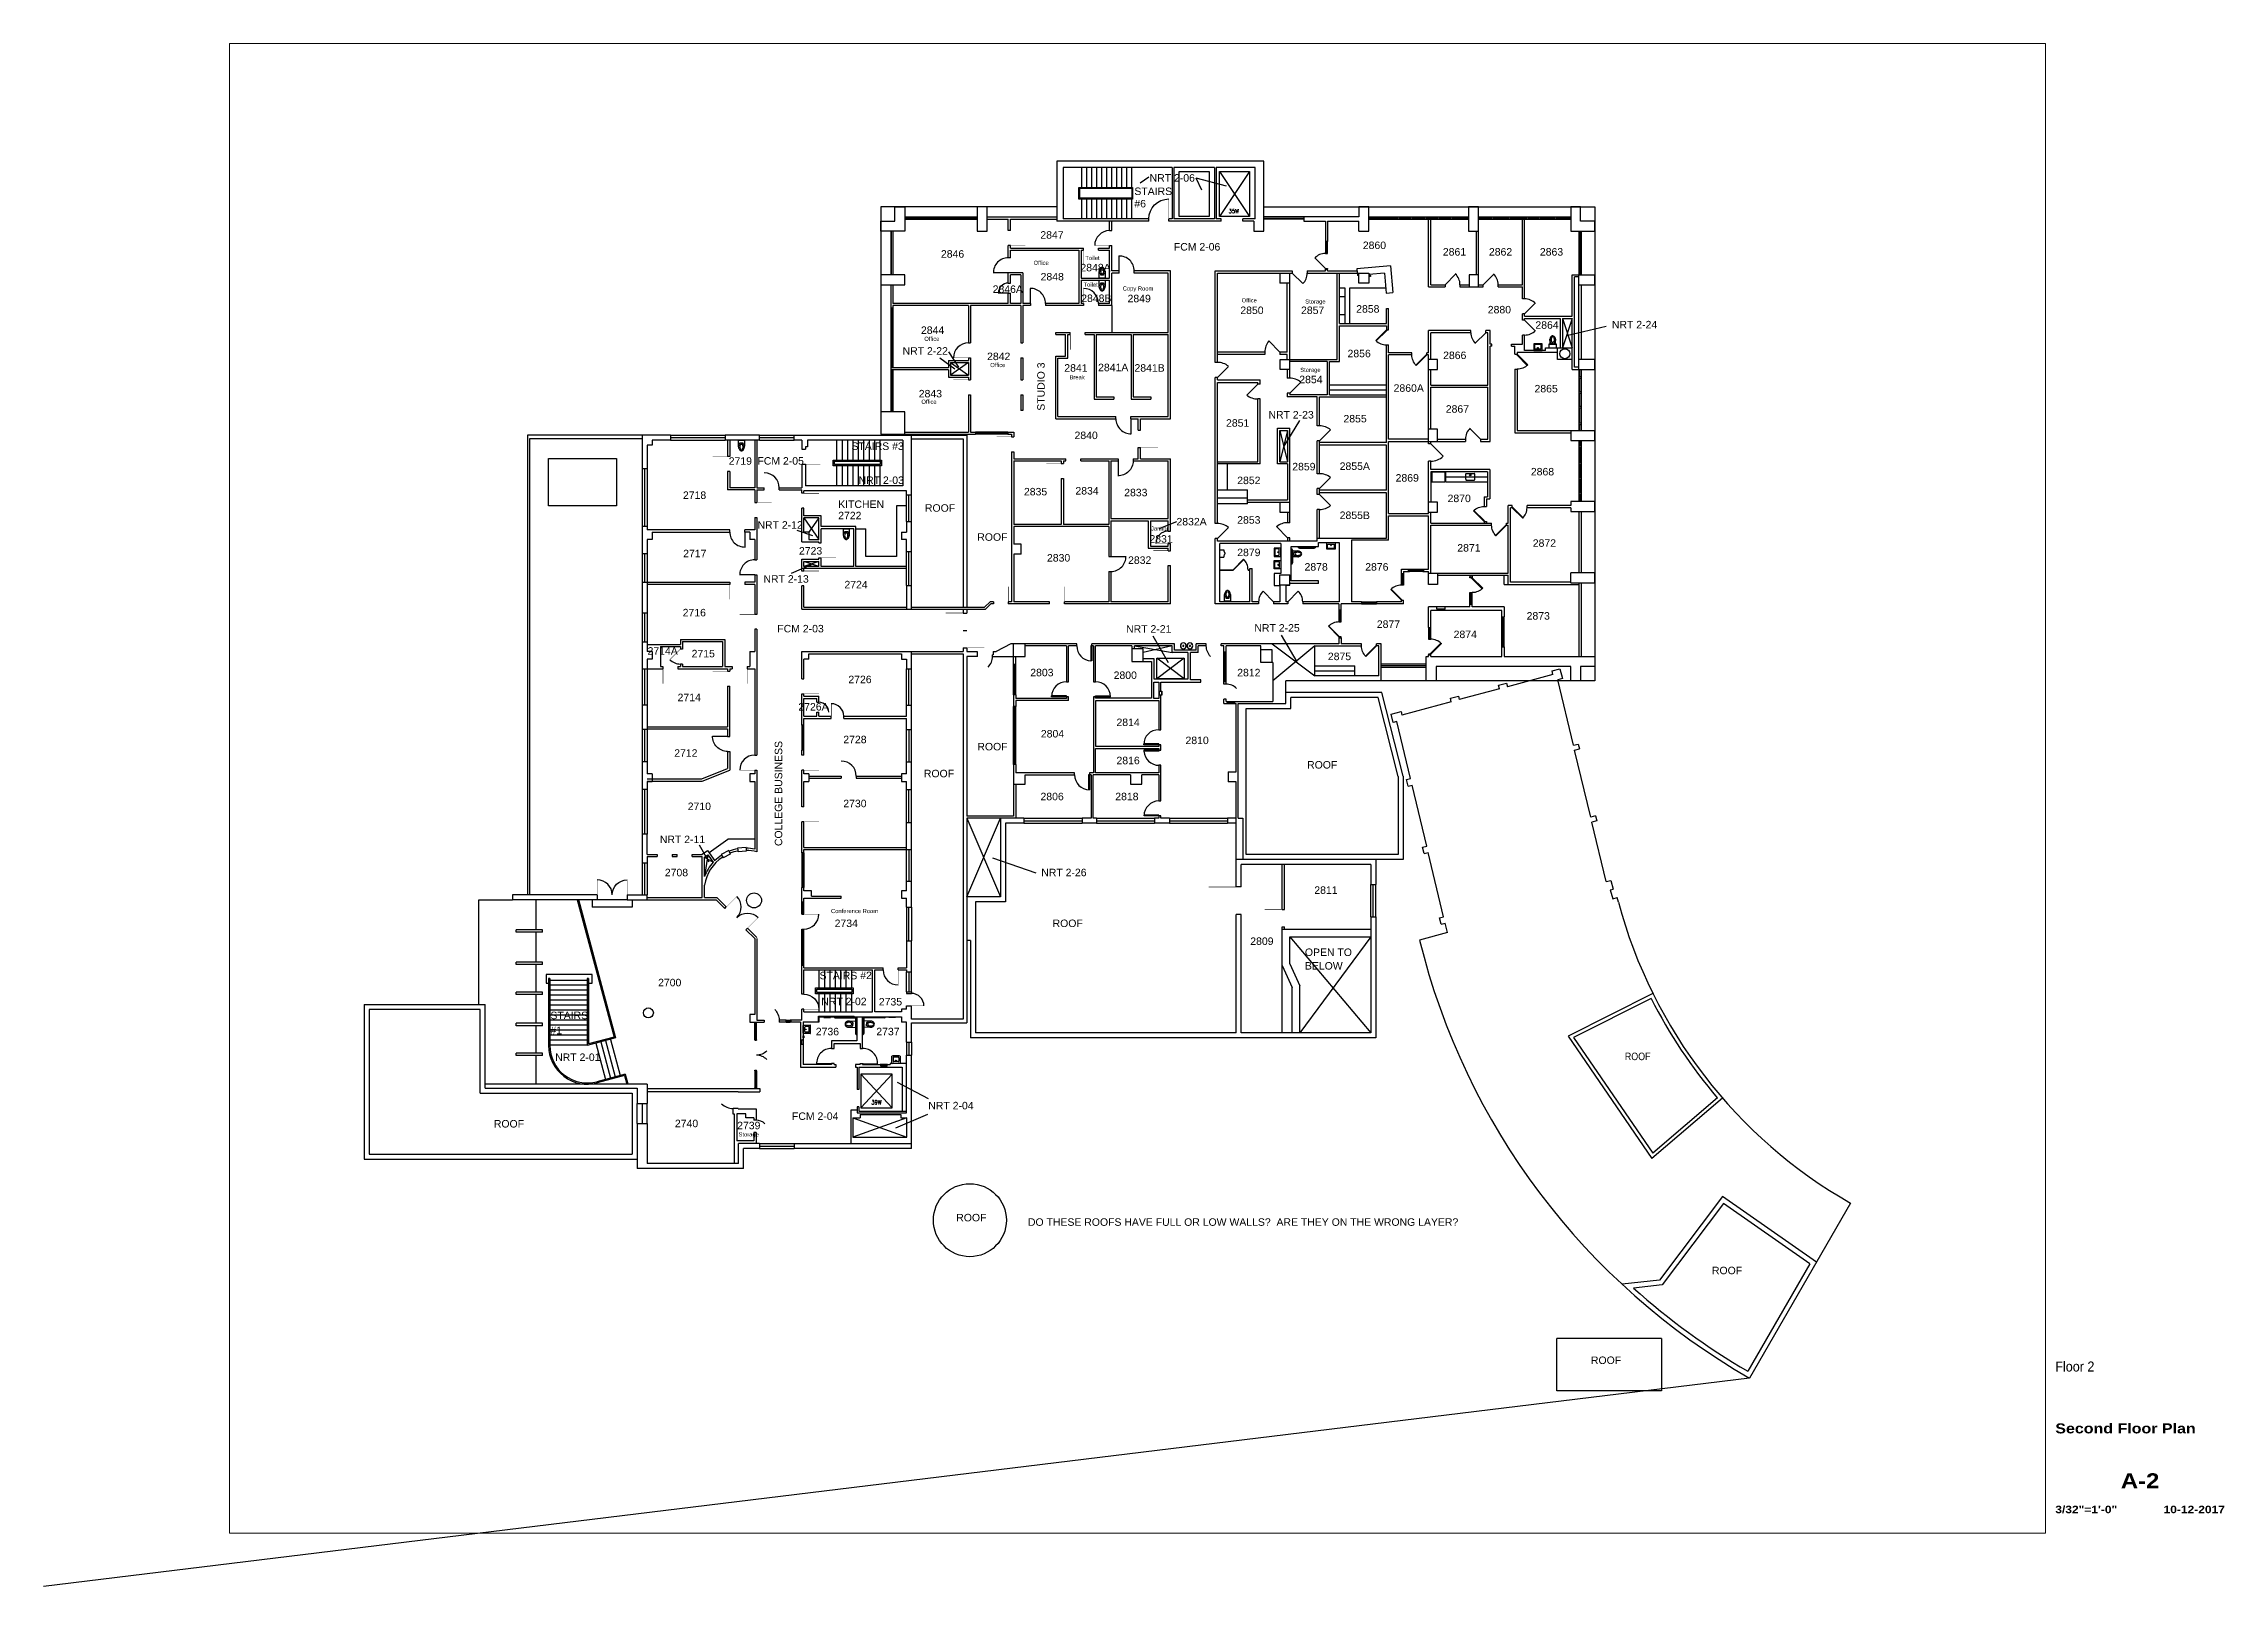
# Paper-space layout '30x42' of a CAD drawing. Extents: x 0 to 41, y 0 to 29.
# The model-space entities are those that its viewports show. They can reach past a viewport. Long polylines and large blocks are cut down to what shows.
import ezdxf
from ezdxf.enums import TextEntityAlignment as Align

# ---------------------------------------------------------------- set-up
doc = ezdxf.new("R2010")
doc.units = 0
doc.header["$LTSCALE"] = 96
doc.header["$MEASUREMENT"] = 0
doc.linetypes.add('HIDDEN2', pattern=[0.1875, 0.125, -0.0625])
doc.layers.get('0').update_dxf_attribs({"linetype": 'CONTINUOUS'})
for name, color, linetype in [('A-ANNO-RNUM', 4, 'CONTINUOUS'), ('A-ANNO-TEXT', 4, 'CONTINUOUS'), ('A-ANNO-TEXT-CTC', 181, 'CONTINUOUS'), ('A-DOOR', 2, 'CONTINUOUS'), ('A-FLOR-CASE', 3, 'CONTINUOUS'), ('A-FLOR-SHFT', 1, 'CONTINUOUS'), ('A-FLOR-STRS', 2, 'CONTINUOUS'), ('A-GLAZ', 2, 'CONTINUOUS'), ('A-PREFIX', 2, 'CONTINUOUS'), ('A-ROOF', 1, 'CONTINUOUS'), ('A-WALL-ABOVE', 3, 'HIDDEN2'), ('A-WALL-FULL', 6, 'CONTINUOUS'), ('A-WALL-SILL', 1, 'CONTINUOUS'), ('DEF', 31, 'CONTINUOUS'), ('P-FIXT', 3, 'CONTINUOUS'), ('T-5', 5, 'CONTINUOUS')]:
    doc.layers.add(name, color=color, linetype=linetype)
doc.styles.add('ARIAL', font='arial.ttf')
doc.styles.add('Arial90', font='arial.ttf', dxfattribs={"width": 0.9})
doc.styles.add('ArialBlack', font='')
doc.styles.add('PP-FPLL-unverified$0$STANDARD', font='ROMANS.shx', dxfattribs={"width": 0.85})
doc.styles.get("Standard").update_dxf_attribs({"font": 'arial.ttf'})
doc.styles.get('ArialBlack').set_extended_font_data('Arial Black')

psp = doc.layouts.new('30x42')

msp = doc.modelspace()

# ---------------------------------------------------------------- texts
at = {"layer": 'A-ANNO-RNUM', "style": 'ARIAL'}
for s, p in [('#6', (2875.3, 3099.9)), ('2722', (2162.7, 2349.5)), ('2734', (2154.2, 1368.4)), ('#2', (2215.7, 1243.1)), ('#1', (1470.3, 1110.6))]:
    msp.add_text(s, height=18, dxfattribs=at).set_placement(p)
for s, p in [('2846', (2437.9, 2988)), ('2847', (2677.1, 3033.7)), ('2860', (3452.9, 3008.7)), ('2861', (3645.5, 2993)), ('2862', (3756.3, 2993)), ('2863', (3878.9, 2993)), ('2850', (3158.2, 2852.4)), ('2857', (3304.2, 2852.4)), ('2858', (3437, 2855.7)), ('2880', (3753.5, 2853.9)), ('2844', (2389.8, 2804.5)), ('2864', (3868.1, 2816.9)), ('2842', (2548.9, 2741.5)), ('2856', (3416.1, 2748.4)), ('2866', (3646.1, 2744)), ('2841', (2734.7, 2713.7)), ('2841A', (2824.4, 2714.8)), ('2841B', (2911.9, 2713.7)), ('2843', (2384.5, 2651.8)), ('2860A', (3535.4, 2665.3)), ('2867', (3652.5, 2614.9)), ('2865', (3866, 2663.8)), ('2851', (3123.8, 2581.3)), ('2855', (3406.3, 2591.6)), ('2840', (2759.3, 2551.5)), ('2719', (1927.3, 2489.7)), ('2859', (3283.1, 2476.3)), ('2855A', (3405.6, 2477.3)), ('2868', (3857.2, 2464.1)), ('2718', (1817.2, 2407.5)), ('2835', (2637.6, 2416)), ('2834', (2761.4, 2418.1)), ('2833', (2878.8, 2413.9)), ('2852', (3150.7, 2443.1)), ('2869', (3531.8, 2449.1)), ('2855B', (3405.6, 2359.2)), ('2870', (3656.8, 2399.8)), ('2853', (3150.7, 2348)), ('2717', (1817.7, 2267.3)), ('2723', (2096.3, 2273.6)), ('2830', (2693, 2256.8)), ('2832', (2888.1, 2251.2)), ('2879', (3150.7, 2269.8)), ('2871', (3680.2, 2280.9)), ('2872', (3861.8, 2292.3)), ('2878', (3312.7, 2235)), ('2876', (3458.7, 2235)), ('2724', (2205.7, 2192.5)), ('2716', (1816.5, 2125)), ('2877', (3486.6, 2097.2)), ('2873', (3847, 2117.1)), ('2874', (3671.4, 2072.6)), ('2715', (1838.1, 2026.4)), ('2875', (3368.8, 2019.6)), ('2726', (2215.2, 1964.2)), ('2803', (2652.8, 1980.8)), ('2800', (2853.4, 1974.3)), ('2812', (3150.7, 1980.7)), ('2714', (1804.3, 1921)), ('2804', (2678.3, 1833.5)), ('2814', (2860.2, 1861)), ('2712', (1796.2, 1787.3)), ('2728', (2203, 1819.7)), ('2810', (3026.3, 1817.6)), ('2816', (2860.2, 1769.2)), ('2806', (2677.4, 1682.5)), ('2818', (2857.3, 1682.5)), ('2710', (1828.7, 1658.9)), ('2730', (2203, 1665.7)), ('2708', (1773.6, 1499.6)), ('2811', (3336.2, 1457.3)), ('2809', (3182.1, 1334.4)), ('2700', (1757.4, 1234.9)), ('2735', (2288.5, 1188.7)), ('2736', (2136.8, 1117)), ('2737', (2282.4, 1117)), ('2740', (1797.9, 895.8))]:
    msp.add_text(s, height=18, dxfattribs=at).set_placement(p, align=Align.MIDDLE)
at = {"layer": 'A-ANNO-TEXT', "style": 'ARIAL'}
for s, p in [('STAIRS', (2875.3, 3129.7)), ('STAIRS #3', (2194.7, 2516.4)), ('KITCHEN', (2162.7, 2376.8)), ('ROOF ', (2371.5, 2367.7)), ('ROOF', (2497.4, 2297.8)), ('ROOF', (2497.6, 1793.5)), ('ROOF', (2368.9, 1728.8)), ('ROOF', (3290.9, 1749.8)), ('ROOF', (2678.6, 1368.4)), ('OPEN TO', (3285.6, 1298.8)), ('STAIRS', (2117.9, 1242.7)), ('BELOW', (3285.6, 1266.1)), ('STAIRS', (1470.3, 1146.8)), ('ROOF', (1334.3, 886.1)), ('ROOF', (4264.9, 533.1)), ('ROOF', (3973.8, 317.1))]:
    msp.add_text(s, height=18, dxfattribs=at).set_placement(p)
at = {"layer": 'A-ANNO-TEXT', "style": 'PP-FPLL-unverified$0$STANDARD', "width": 0.85}
for s, p in [('35W', (3102.2, 3086)), ('39W', (2242.4, 941.8))]:
    msp.add_text(s, height=10.06, dxfattribs=at).set_placement(p)
at = {"layer": 'A-ANNO-TEXT', "style": 'ARIAL'}
for s, p in [('STUDIO 3', (2659.6, 2610.8)), ('COLLEGE BUSINESS', (2028.1, 1563.2))]:
    msp.add_text(s, height=18, rotation=90, dxfattribs=at).set_placement(p)
at = {"layer": 'A-ANNO-TEXT', "width": 0.85}
msp.add_text('ROOF', height=18, dxfattribs=at).set_placement((4055.4, 1048.2))
at = {"layer": 'A-ANNO-TEXT-CTC', "style": 'ARIAL'}
for s, p in [('NRT 2-06', (2912, 3161.9)), ('FCM 2-06', (2970.3, 2996.1)), ('2846A', (2534.4, 2894.2)), ('NRT 2-24', (4024.2, 2808.9)), ('NRT 2-22', (2317.7, 2745.6)), ('NRT 2-23', (3197.9, 2592)), ('FCM 2-05', (1968.4, 2481)), ('NRT 2-03', (2211.8, 2434.5)), ('NRT 2-12', (1968.6, 2326.9)), ('NRT 2-13', (1982.9, 2197)), ('FCM 2-03', (2016.2, 2077.4)), ('NRT 2-21', (2855.4, 2076.7)), ('NRT 2-25', (3164.1, 2079.2)), ('NRT 2-11', (1733.6, 1570.3)), ('NRT 2-26', (2651.3, 1490.7)), ('NRT 2-02', (2122.1, 1180.4)), ('NRT 2-01', (1481.8, 1046.2)), ('NRT 2-04', (2379.5, 929.8))]:
    msp.add_text(s, height=18, dxfattribs=at).set_placement(p)
for s, p in [('2848', (2677.7, 2933.2)), ('2848A', (2781.8, 2955.1)), ('2848B', (2783.8, 2881.3)), ('2849', (2886.9, 2880.7)), ('2854', (3300, 2685.9)), ('2831', (2939.5, 2302.3)), ('2832A', (3012.9, 2343.8)), ('2714A', (1740.4, 2032.9)), ('2726A', (2103.3, 1898.4)), ('2739', (1947.6, 890.9)), ('FCM 2-04', (2107.4, 913.4))]:
    msp.add_text(s, height=18, dxfattribs=at).set_placement(p, align=Align.MIDDLE)
at = {"layer": 'DEF', "style": 'ARIAL'}
for s, height, p in [('Office', 10, (2632.9, 2961.6)), ('Toilet', 10, (2757.4, 2973.2)), ('Toilet', 10, (2753, 2909.1)), ('Copy Room', 10, (2847.2, 2899.8)), ('Office', 10, (3133.5, 2871.4)), ('Storage', 10, (3286.4, 2868.6)), ('Office', 10, (2369.9, 2778.7)), ('Office', 10, (2528.5, 2715.6)), ('Break', 10, (2719.3, 2686.2)), ('Storage', 10, (3274.5, 2704)), ('Office', 10, (2362.9, 2627.3)), ('Janitor', 10, (2915.3, 2322.3)), ('Conference Room', 10, (2145.4, 1401.9)), ('Storage', 10, (1923, 864.6)), ('ROOF', 18, (2446.8, 660.3)), ('DO THESE ROOFS HAVE FULL OR LOW WALLS?  ARE THEY ON THE WRONG LAYER?', 18, (2619.3, 649.6))]:
    msp.add_text(s, height=height, dxfattribs=at).set_placement(p)

# ---------------------------------------------------------------- blocks, each defined once
blk = doc.blocks.new('sheettext_30x42_base')
at = {"style": 'Arial90', "width": 0.9}
blk.add_attdef('FLOOR', text='', height=0.188, dxfattribs=at).set_placement((0, 3.227), align=Align.TOP_LEFT)
at = {"color": 8, "style": 'ArialBlack'}
for tag, p, height in [('TITLE_1', (0, 2.195), 0.188), ('TITLE_2', (0, 1.876), 0.188), ('SCALE', (0, 0.375), 0.141)]:
    blk.add_attdef(tag, p, '', height=height, dxfattribs=at)
blk.add_attdef('DWG#', text='', height=0.281, dxfattribs=at).set_placement((1.594, 1.126), align=Align.TOP_CENTER)
blk.add_attdef('DATE', text='', height=0.141, dxfattribs=at).set_placement((3.188, 0.375), align=Align.RIGHT)
blk = doc.blocks.new('DR')
at = {"layer": 'A-DOOR'}
blk.add_lwpolyline([(0, 0, 0.0278, 0.0278, 0), (0, 1, 0, 0, 0.414214), (-1, 0, 0, 0, 0.414214)], format="xyseb", dxfattribs=at)
blk = doc.blocks.new('DL')
at = {"layer": 'A-DOOR', "const_width": 0.0156}
blk.add_lwpolyline([(-1, 0), (0, 0)], dxfattribs=at)
at = {"layer": 'A-DOOR'}
blk.add_arc((0, 0), 1, 90, 180, dxfattribs=at)
blk = doc.blocks.new('P2477016')
for p, q in [((-3.603083, -23.831759), (-3.603083, -23.831759)), ((-2.504894, -21.068753), (-2.504894, -21.068753))]:
    blk.add_line(p, q)
for points in [[(-6.93083, -16.399601, -0.022673), (-7, -14.875), (-7, 0), (-3.020761, 0), (0, 0), (3.020761, 0), (7, 0), (7, -14.875)], [(-6.937926, -16.211212, -0.074934), (-6.387938, -12.562014, -0.085426), (-4.920528, -9.670474, -0.066386), (-3.550098, -8.264603), (-3.550098, -6.711212), (3.449902, -6.711212), (3.449902, -8.264603, -0.066386), (4.820333, -9.670474, -0.085426), (6.287743, -12.562014, -0.111314), (6.709134, -17.991061)], [(3.991504, -23.722377, -0.562484), (3.158962, -23.529526), (2.424162, -21.300368, -0.238976), (2.492058, -20.853364, 0.08035), (3.421006, -18.976205, 0.074934), (3.837731, -16.211212, 0.074934), (3.421006, -13.446218, 0.085426), (2.414145, -11.462194, 0.066386), (1.597345, -10.624271, 0.330534), (-1.69754, -10.624271, 0.066386), (-2.51434, -11.462194, 0.085426), (-3.521201, -13.446218, 0.074934), (-3.937926, -16.211212, 0.074934), (-3.521201, -18.976205, 0.08035), (-2.592253, -20.853364, -0.238976), (-2.524357, -21.300368), (-3.250575, -23.503493, -0.549653), (-4.069149, -23.710095)], [(-4.023967, -23.748064, 0.06085), (-2.498761, -25.015482, 0.143932), (0, -25.75)], [(-2.976493, -22.67201, 0.063273), (-1.687041, -23.754089, 0.143932), (0, -24.25)], [(0, -25.75, 0.143932), (2.498761, -25.015482, 0.107177), (4.949747, -22.564786, 0.077997), (6.431696, -19.212481, 0.065232), (7, -14.875)], [(0, -24.25, 0.143932), (1.687041, -23.754089, 0.059203), (2.902316, -22.750942)]]:
    blk.add_lwpolyline(points, format="xyb")
for centre, radius, start, end in [((5.443363, -16.211212), 12.38129, 180, 197.141641), ((2.746106, -17.043143), 9.558648, 197.141641, 216.672481), ((1.035634, -18.316811), 7.426057, 216.672481, 226.574161)]:
    blk.add_arc(centre, radius, start, end)
blk = doc.blocks.new('WC')
at = {"layer": 'P-FIXT', "rotation": 90}
blk.add_blockref('P2477016', (0, 0), dxfattribs=at)
blk = doc.blocks.new('90S1')
blk.add_line((-0.5, 0), (-0.5, 1))
blk.add_arc((-0.5, 0), 1, 0, 91.707)
blk = doc.blocks.new('PP-FP02$0$DOOR')
blk.add_lwpolyline([(-0.74, 0.68), (-0.71, 0.71), (0, 0), (-0.03, -0.03)], close=True)
blk.add_arc((0, 0), 1, 135, 180)
blk = doc.blocks.new('PP-FP02$0$P2477016')
for p, q in [((-3.603083, -23.831759), (-3.603083, -23.831759)), ((-2.504894, -21.068753), (-2.504894, -21.068753))]:
    blk.add_line(p, q)
for points in [[(-6.93083, -16.399601, -0.022673), (-7, -14.875), (-7, 0), (-3.020761, 0), (0, 0), (3.020761, 0), (7, 0), (7, -14.875)], [(-6.937926, -16.211212, -0.074934), (-6.387938, -12.562014, -0.085426), (-4.920528, -9.670474, -0.066386), (-3.550098, -8.264603), (-3.550098, -6.711212), (3.449902, -6.711212), (3.449902, -8.264603, -0.066386), (4.820333, -9.670474, -0.085426), (6.287743, -12.562014, -0.111314), (6.709134, -17.991061)], [(3.991504, -23.722377, -0.562484), (3.158962, -23.529526), (2.424162, -21.300368, -0.238976), (2.492058, -20.853364, 0.08035), (3.421006, -18.976205, 0.074934), (3.837731, -16.211212, 0.074934), (3.421006, -13.446218, 0.085426), (2.414145, -11.462194, 0.066386), (1.597345, -10.624271, 0.330534), (-1.69754, -10.624271, 0.066386), (-2.51434, -11.462194, 0.085426), (-3.521201, -13.446218, 0.074934), (-3.937926, -16.211212, 0.074934), (-3.521201, -18.976205, 0.08035), (-2.592253, -20.853364, -0.238976), (-2.524357, -21.300368), (-3.250575, -23.503493, -0.549653), (-4.069149, -23.710095)], [(-4.023967, -23.748064, 0.06085), (-2.498761, -25.015482, 0.143932), (0, -25.75)], [(-2.976493, -22.67201, 0.063273), (-1.687041, -23.754089, 0.143932), (0, -24.25)], [(0, -25.75, 0.143932), (2.498761, -25.015482, 0.107177), (4.949747, -22.564786, 0.077997), (6.431696, -19.212481, 0.065232), (7, -14.875)], [(0, -24.25, 0.143932), (1.687041, -23.754089, 0.059203), (2.902316, -22.750942)]]:
    blk.add_lwpolyline(points, format="xyb")
for centre, radius, start, end in [((5.443363, -16.211212), 12.38129, 180, 197.141641), ((2.746106, -17.043143), 9.558648, 197.141641, 216.672481), ((1.035634, -18.316811), 7.426057, 216.672481, 226.574161)]:
    blk.add_arc(centre, radius, start, end)
blk = doc.blocks.new('PP-FP02$0$0713-ADA Toilet')
blk.add_lwpolyline([(-27, 0), (-27, -8.8), (-9, -8.8), (-9, 0)], close=True)
for points in [[(-18, -29, 0.143932), (-15.5, -28.3, 0.107177), (-13.1, -25.8, 0.077997), (-11.6, -22.5, 0.065232), (-11, -18.1), (-11, -8.8), (-15, -8.8), (-18, -8.8), (-21, -8.8), (-25, -8.8), (-25, -18.1)], [(-18, -29, -0.143932), (-20.5, -28.3, -0.107177), (-22.9, -25.8, -0.077997), (-24.4, -22.5, -0.065232), (-25, -18.1)], [(-18, -10), (-21.4, -10), (-21.4, -11.5, 0.066386), (-22.8, -12.9, 0.085426), (-24.3, -15.8, 0.111314), (-24.7, -21.2)], [(-22, -27, 0.562484), (-21.2, -26.8), (-20.4, -24.6, 0.238976), (-20.5, -24.1, -0.08035), (-21.4, -22.2, -0.074934), (-21.8, -19.5, -0.074934), (-21.4, -16.7, -0.085426), (-20.4, -14.7, -0.066386), (-19.6, -13.9, -0.156339), (-18, -13.3, -0.156339)], [(-18, -27.5, -0.143932), (-19.7, -27, -0.059203), (-20.9, -26)], [(-18, -10), (-14.6, -10), (-14.6, -11.5, -0.066386), (-13.2, -12.9, -0.085426), (-11.7, -15.8, -0.111314), (-11.3, -21.2)], [(-14, -27, -0.562484), (-14.8, -26.8), (-15.6, -24.6, -0.238976), (-15.5, -24.1, 0.08035), (-14.6, -22.2, 0.074934), (-14.2, -19.5, 0.074934), (-14.6, -16.7, 0.085426), (-15.6, -14.7, 0.066386), (-16.4, -13.9, 0.156339), (-18, -13.3, 0.156339)], [(-18, -27.5, 0.143932), (-16.3, -27, 0.059203), (-15.1, -26)]]:
    blk.add_lwpolyline(points, format="xyb")
blk = doc.blocks.new('PP-FP02$0$0713-Bath Sink')
blk.add_lwpolyline([(-10, -16), (10, -16), (10, 0), (-10, 0)], close=True)
blk.add_lwpolyline([(-7, -14), (7, -14, 0.414214), (8, -13), (8, -5, 0.414214), (7, -4), (-7, -4, 0.414214), (-8, -5), (-8, -13, 0.414214)], format="xyb", close=True)
blk.add_circle((0, -6), 1)
blk = doc.blocks.new('PP-FP02$0$Urinal')
for p, q in [((0, 9), (0, -9)), ((0, 9), (9, 9)), ((0, -9), (9, -9))]:
    blk.add_line(p, q)
at = {"flags": 128}
blk.add_lwpolyline([(9, -9), (9.1, -7.6), (9.2, -6.4), (9.5, -5.4), (9.8, -4.5), (10.2, -3.7), (10.6, -3), (10.9, -2.5), (11.2, -2), (11.5, -1.5), (11.7, -1.1), (11.8, -0.6), (11.8, -0.2), (11.8, 0.2), (11.7, 0.6), (11.5, 1.1), (11.2, 1.6), (10.9, 2.1), (10.6, 2.8), (10.2, 3.5), (9.8, 4.3), (9.5, 5.3), (9.2, 6.4), (9.1, 7.6), (9, 9)], dxfattribs=at)
blk = doc.blocks.new('PP-FP02-unverified$0$DOOR-E')
at = {"const_width": 0.001}
blk.add_lwpolyline([(0, 0), (-0.71, 0.71)], dxfattribs=at)
blk.add_arc((0, 0), 1, 135, 180)
blk = doc.blocks.new('PP-FP02$0$DOOR-E')
at = {"const_width": 0.001}
blk.add_lwpolyline([(0, 0), (-0.71, 0.71)], dxfattribs=at)
blk.add_arc((0, 0), 1, 135, 180)

# ---------------------------------------------------------------- linework, layer by layer
at = {"layer": 'A-ANNO-TEXT-CTC'}
for p, q in [((2909.8, 3172.6), (2889.5, 3158.4)), ((3023.3, 3170.8), (3036.9, 3142.4)), ((3023.3, 3170.8), (3096.1, 3151.6)), ((3915, 2791.9), (4010.1, 2814)), ((2407, 2737.9), (2443.3, 2711.2)), ((2453.2, 2715.7), (2429.2, 2752.8)), ((3236, 2525.4), (3273.4, 2587.4)), ((2062.9, 2323), (2100.9, 2310.5)), ((2976.8, 2343.1), (2934.5, 2326.7)), ((2050.4, 2219.6), (2098.6, 2241)), ((2957.8, 2004), (2920.8, 2068.1)), ((3266.6, 2006.5), (3229.5, 2070.6)), ((1827.9, 1566.5), (1851.8, 1525)), ((2533.9, 1534.6), (2638, 1498.5)), ((2379.7, 955.2), (2305.6, 994.4)), ((2301.7, 885.1), (2378.3, 918.2))]:
    msp.add_line(p, q, dxfattribs=at)
at = {"layer": 'A-ANNO-TEXT-CTC', "linetype": 'HIDDEN2'}
msp.add_line((2821, 2863.8), (2821, 2799), dxfattribs=at)
at = {"layer": 'A-DOOR'}
for p, q in [((3255.3, 2941.8), (3280.4, 2916.6)), ((3309.6, 2978.2), (3334.8, 2953)), ((3334.8, 2951), (3340, 2951)), ((3622.7, 2914), (3648.2, 2939.5)), ((3714.7, 2914), (3740.1, 2939.5)), ((3814.2, 2844), (3839.7, 2869.5)), ((3721, 2798.5), (3695.5, 2773)), ((3814.2, 2828.8), (3839.7, 2803.3)), ((3225.3, 2752), (3198.7, 2778.5)), ((3075.2, 2691), (3101.8, 2717.5)), ((3249.2, 2653.2), (3275.8, 2679.8)), ((3172.3, 2675), (3145.7, 2648.5)), ((3320.8, 2538.2), (3347.3, 2564.8)), ((3588.3, 2531), (3617.9, 2501.3)), ((3707.8, 2542.2), (3682.3, 2567.7)), ((3320.8, 2423.2), (3347.3, 2449.8)), ((3320.8, 2409.2), (3347.3, 2382.7)), ((3075.2, 2303.2), (3101.8, 2329.8)), ((3244, 2305.2), (3217.5, 2331.8)), ((3210.3, 2151.2), (3184.8, 2176.7)), ((3244.3, 2151.2), (3269.7, 2176.7)), ((3368.2, 2067.2), (3367.5, 2066.5)), ((2770.9, 2044.8), (2770.9, 2008.7)), ((2772.9, 2044.8), (2770.9, 2044.8)), ((2772.9, 2008.7), (2770.9, 2008.7)), ((2772.9, 2044.8), (2772.9, 2008.7)), ((2680.1, 1924.7), (2676.1, 1924.7)), ((2676.1, 1922.7), (2676.1, 1924.7)), ((2680.1, 1922.7), (2676.1, 1922.7)), ((2708.1, 1924.7), (2680.1, 1924.7)), ((2680.1, 1924.7), (2680.1, 1922.7)), ((2680.1, 1923.7), (2708.1, 1923.7)), ((2708.1, 1922.7), (2680.1, 1922.7)), ((2708.1, 1924.7), (2708.1, 1922.7)), ((2712.1, 1924.7), (2708.1, 1924.7)), ((2712.1, 1922.7), (2708.1, 1922.7)), ((2712.1, 1922.7), (2712.1, 1924.7)), ((2781.8, 1924.7), (2785.8, 1924.7)), ((2781.8, 1922.7), (2781.8, 1924.7)), ((2781.8, 1922.7), (2785.8, 1922.7)), ((2785.8, 1924.7), (2813.8, 1924.7)), ((2785.8, 1924.7), (2785.8, 1922.7)), ((2813.8, 1923.7), (2785.8, 1923.7)), ((2785.8, 1922.7), (2813.8, 1922.7)), ((2813.8, 1924.7), (2817.8, 1924.7)), ((2813.8, 1924.7), (2813.8, 1922.7)), ((2813.8, 1922.7), (2817.8, 1922.7)), ((2817.8, 1922.7), (2817.8, 1924.7)), ((2901.8, 1809.2), (2897.8, 1809.2)), ((2897.8, 1807.2), (2897.8, 1809.2)), ((2901.8, 1807.2), (2897.8, 1807.2)), ((2898.4, 1793.7), (2898.4, 1791.7)), ((2934.5, 1793.7), (2898.4, 1793.7)), ((2934.5, 1791.7), (2898.4, 1791.7)), ((2929.8, 1809.2), (2901.8, 1809.2)), ((2901.8, 1809.2), (2901.8, 1807.2)), ((2901.8, 1808.2), (2929.8, 1808.2)), ((2929.8, 1807.2), (2901.8, 1807.2)), ((2929.8, 1809.2), (2929.8, 1807.2)), ((2933.8, 1809.2), (2929.8, 1809.2)), ((2933.8, 1807.2), (2929.8, 1807.2)), ((2933.8, 1807.2), (2933.8, 1809.2)), ((2934.5, 1793.7), (2934.5, 1791.7)), ((2731.1, 1734.8), (2731.1, 1734.8)), ((2731.1, 1734.8), (2731.3, 1734.8)), ((2765.3, 1734.8), (2765.3, 1730.8)), ((2767.3, 1734.8), (2765.3, 1734.8)), ((2767.3, 1734.8), (2767.3, 1730.8)), ((2765.3, 1730.8), (2765.3, 1702.8)), ((2765.3, 1730.8), (2767.3, 1730.8)), ((2765.3, 1702.8), (2765.3, 1698.8)), ((2765.3, 1702.8), (2767.3, 1702.8)), ((2767.3, 1698.8), (2765.3, 1698.8)), ((2766.3, 1702.8), (2766.3, 1730.8)), ((2767.3, 1730.8), (2767.3, 1702.8)), ((2767.3, 1702.8), (2767.3, 1698.8)), ((2902.5, 1637.8), (2898.5, 1637.8)), ((2898.5, 1635.8), (2898.5, 1637.8)), ((2902.5, 1635.8), (2898.5, 1635.8)), ((2930.5, 1637.8), (2902.5, 1637.8)), ((2902.5, 1637.8), (2902.5, 1635.8)), ((2902.5, 1636.8), (2930.5, 1636.8)), ((2930.5, 1635.8), (2902.5, 1635.8)), ((2930.5, 1637.8), (2930.5, 1635.8)), ((2934.5, 1637.8), (2930.5, 1637.8)), ((2934.5, 1635.8), (2930.5, 1635.8)), ((2934.5, 1635.8), (2934.5, 1637.8))]:
    msp.add_line(p, q, dxfattribs=at)
for points in [[(3334.8, 2951), (3334.8, 2953), (3340, 2953), (3340, 2951)], [(3517.8, 2155.2), (3492.3, 2180.7), (3493, 2181.4), (3518.5, 2156)], [(2463, 2082), (2472, 2082)], [(3367.5, 2066.5), (3342, 2092), (3342.8, 2092.7), (3368.2, 2067.2)]]:
    msp.add_lwpolyline(points, dxfattribs=at)
for points in [[(3682.2, 2211), (3687.8, 2211), (3687.8, 2209), (3682.2, 2209)], [(3367.5, 2064.5), (3373, 2064.5), (3373, 2066.5), (3367.5, 2066.5)], [(3583, 2023), (3588.3, 2023), (3588.3, 2025), (3583, 2025)]]:
    msp.add_lwpolyline(points, close=True, dxfattribs=at)
for points, const_width in [([(1783.2, 2037.2), (1757.8, 2011.8)], 1), ([(2146.2, 1875.8), (2146.2, 1905.8)], 1), ([(2116.2, 1885.1), (2140.4, 1885.1)], 0.5), ([(2339, 1178.8), (2369, 1178.8)], 1), ([(2146.7, 1040.5), (2110.7, 1040.5)], 1), ([(2221.5, 1040.5), (2257.5, 1040.5)], 1)]:
    msp.add_lwpolyline(points, dxfattribs=dict(at, const_width=const_width))
for centre, radius, start, end in [((3256, 2942.1), 35.3, 313.8226, 359.5123), ((3333.3, 2957.8), 31.2, 87.3157, 139.3493), ((3622.7, 2914), 36, 0, 46.707), ((3714.7, 2914), 36, 0, 46.707), ((3814.2, 2844), 36, 43.293, 90), ((3721, 2798.5), 36, 180, 226.707), ((3814.2, 2828.8), 36, 270, 316.707), ((3231.3, 2752), 42, 140.7976, 180), ((3075.2, 2685), 42, 50.7976, 90), ((3249.2, 2647.2), 42, 50.7976, 90), ((3172.3, 2681), 42, 230.7976, 270), ((3320.8, 2532.2), 42, 50.7976, 90), ((3707.8, 2542.2), 36, 133.293, 180), ((3588.3, 2531), 42, 270, 315), ((3320.8, 2417.2), 42, 50.7976, 90), ((3320.8, 2415.2), 42, 270, 309.2024), ((3075.2, 2297.2), 42, 50.7976, 90), ((3244, 2299.2), 42, 90, 129.2024), ((3210.3, 2151.2), 36, 135, 180), ((3244.3, 2151.2), 36, 0, 45), ((3517.8, 2155.2), 36, 90, 135), ((3367.5, 2066.5), 36, 90, 135), ((1783.2, 2037.2), 36, 225, 270), ((2772.9, 2044.8), 36.1, 180, 266.8211), ((2712.1, 1922.7), 36, 90, 180), ((2781.8, 1922.7), 36, 0, 90), ((2116.2, 1885.1), 24, 0, 90), ((2146.2, 1875.8), 30, 360, 90), ((2933.8, 1807.2), 36, 90, 180), ((2934.5, 1793.7), 36.1, 183.1789, 270), ((2767.3, 1734.8), 36, 180, 270), ((2934.5, 1635.8), 36, 90, 180), ((2339, 1178.8), 30, 0, 90), ((2146.7, 1040.5), 36, 90, 183.5833), ((2221.5, 1040.5), 36, 356.4167, 90)]:
    msp.add_arc(centre, radius, start, end, dxfattribs=at)
at = {"layer": 'A-FLOR-CASE'}
for p, q in [((3491.8, 2959.1), (3410.6, 2952)), ((3410.6, 2952), (3412, 2936)), ((3477.2, 2941.8), (3439, 2938.4)), ((3477.2, 2941.8), (3481.4, 2893.9)), ((3491.8, 2959.1), (3497.4, 2895.3)), ((3480.4, 2905.8), (3392.5, 2905.8)), ((3392.5, 2905.8), (3392.5, 2820.2)), ((3415, 2936.3), (3412, 2936)), ((3481.4, 2893.9), (3497.4, 2895.3)), ((3344.5, 2673.2), (3481.8, 2673.2)), ((3099.3, 2420.3), (3099.3, 2482.8)), ((3624.3, 2439.8), (3624.3, 2463.8)), ((3624.3, 2439.8), (3724.8, 2439.8)), ((2303, 2382), (2303, 2260.2)), ((2327, 2382), (2303, 2382)), ((2205.5, 2326.8), (2229.5, 2326.8)), ((2229.5, 2260.2), (2229.5, 2326.8)), ((2303, 2260.2), (2229.5, 2260.2)), ((3309.8, 1996.8), (3405.8, 1996.8)), ((3405.8, 1972.8), (3405.8, 1996.8)), ((1851.9, 1547.7), (1896.9, 1579.7)), ((1961.8, 1579.7), (1896.9, 1579.7)), ((1571, 1434), (1571, 1416)), ((1655, 1434), (1583, 1434)), ((1667, 1434), (1667, 1416)), ((1667, 1416), (1571, 1416))]:
    msp.add_line(p, q, dxfattribs=at)
at = {"layer": 'A-FLOR-CASE', "linetype": 'HIDDEN2'}
for p, q in [((3382.5, 2905.8), (3368.5, 2905.8)), ((3382.5, 2820.2), (3382.5, 2905.8)), ((3382.5, 2884.4), (3368.5, 2884.4)), ((3382.5, 2841.6), (3368.5, 2841.6)), ((3344.5, 2661.2), (3481.8, 2661.2)), ((3624.3, 2451.8), (3724.8, 2451.8)), ((3309.8, 1984.8), (3405.8, 1984.8))]:
    msp.add_line(p, q, dxfattribs=at)
at = {"layer": 'A-FLOR-CASE'}
for points in [[(3075.2, 2420.3), (3147.3, 2420.3)], [(3147.3, 2387), (3147.3, 2420.3)], [(3147.3, 2400.3), (3075.2, 2400.3)], [(3147.3, 2387), (3075.2, 2387)]]:
    msp.add_lwpolyline(points, dxfattribs=at)
at = {"layer": 'A-FLOR-CASE', "linetype": 'HIDDEN2'}
msp.add_circle((3442, 2935.1), 1.5, dxfattribs=at)
at = {"layer": 'A-FLOR-SHFT'}
for p, q in [((3080, 3186), (3152, 3078)), ((3152, 3186), (3080, 3078)), ((2433.2, 2726.5), (2476, 2696.5)), ((2476, 2726.5), (2433.2, 2696.5)), ((2929.1, 2015), (2995.3, 2015)), ((2929.1, 1966), (2929.1, 2015)), ((2995.3, 2015), (2929.1, 1966)), ((2995.3, 1966), (2929.1, 2015)), ((2995.3, 2015), (2995.3, 1966)), ((2995.3, 1966), (2929.1, 1966)), ((2472, 1630), (2553, 1441)), ((2472, 1441), (2553, 1630)), ((2217.5, 1014.8), (2292.2, 933.8)), ((2217.5, 933.8), (2292.2, 1014.8))]:
    msp.add_line(p, q, dxfattribs=at)
for points in [[(2983, 3186), (3055, 3186), (3055, 3078), (2983, 3078)], [(3080, 3186), (3152, 3186), (3152, 3078), (3080, 3078)], [(2217.5, 933.8), (2292.2, 933.8), (2292.2, 1014.8), (2217.5, 1014.8)]]:
    msp.add_lwpolyline(points, close=True, dxfattribs=at)
for points in [[(3905, 2832.8), (3929, 2761.8)], [(3929, 2832.8), (3905, 2761.8)], [(3244, 2563), (3225.3, 2488)], [(3225.3, 2563), (3244, 2488)], [(2080.2, 2352.8), (2116.2, 2300.8)], [(2116.2, 2352.8), (2092.2, 2318.8)], [(2116.2, 2248.2), (2080.2, 2236.2)], [(2116.2, 2236.2), (2080.2, 2248.2)], [(3207, 2050), (3309.8, 1972.8)], [(2875.6, 2044.8), (2966.3, 2029)], [(2966.3, 2044.8), (2896.6, 2029)], [(3309.8, 2044.8), (3208.6, 1961)], [(1849.4, 1542.2), (1841, 1489.7)], [(1841, 1536.2), (1862.2, 1524.3)], [(3249, 1345), (3444, 1114)], [(3444, 1345), (3273, 1114)], [(2197.9, 909.5), (2327.7, 863)], [(2327.7, 909.5), (2197.9, 863)]]:
    msp.add_lwpolyline(points, dxfattribs=at)
at = {"layer": 'A-FLOR-STRS'}
for p, q in [((2748, 3196), (2748, 3148)), ((2760, 3196), (2760, 3148)), ((2772, 3196), (2772, 3148)), ((2784, 3196), (2784, 3148)), ((2796, 3196), (2796, 3148)), ((2808, 3196), (2808, 3148)), ((2820, 3196), (2820, 3148)), ((2832, 3196), (2832, 3148)), ((2844, 3196), (2844, 3148)), ((2856, 3196), (2856, 3148)), ((2868, 3196), (2868, 3148)), ((2748, 3120.2), (2748, 3072.2)), ((2760, 3120.2), (2760, 3072.2)), ((2772, 3120.2), (2772, 3072.2)), ((2784, 3120.2), (2784, 3072.2)), ((2796, 3120.2), (2796, 3072.2)), ((2808, 3120.2), (2808, 3072.2)), ((2820, 3120.2), (2820, 3072.2)), ((2832, 3120.2), (2832, 3072.2)), ((2844, 3120.2), (2844, 3072.2)), ((2856, 3120.2), (2856, 3072.2)), ((2868, 3120.2), (2868, 3072.2)), ((2159, 2540), (2159, 2492)), ((2172, 2540), (2172, 2492)), ((2185, 2540), (2185, 2492)), ((2198, 2540), (2198, 2492)), ((2211, 2540), (2211, 2492)), ((2224, 2540), (2224, 2492)), ((2237, 2540), (2237, 2492)), ((2250, 2540), (2250, 2492)), ((2263, 2540), (2263, 2492)), ((2159, 2478), (2159, 2430)), ((2172, 2478), (2172, 2430)), ((2185, 2478), (2185, 2430)), ((2198, 2478), (2198, 2430)), ((2211, 2478), (2211, 2430)), ((2224, 2478), (2224, 2430)), ((2237, 2478), (2237, 2430)), ((2250, 2478), (2250, 2430)), ((2263, 2478), (2263, 2430)), ((1535, 1434), (1623.5, 1103.7)), ((1537.9, 1434.8), (1627.2, 1101.5)), ((2116.4, 1265.1), (2116.4, 1221.9)), ((2129.4, 1265.1), (2129.4, 1221.9)), ((2142.4, 1265.1), (2142.4, 1221.9)), ((2155.4, 1265.1), (2155.4, 1221.9)), ((2168.4, 1265.1), (2168.4, 1221.9)), ((2181.4, 1265.1), (2181.4, 1221.9)), ((2194.4, 1265.1), (2194.4, 1221.9)), ((1571, 1254), (1460, 1254)), ((1460, 1254), (1460, 1233)), ((1460, 1233), (1466, 1233)), ((1466, 1245), (1466, 1083.3)), ((1469, 1245), (1466, 1245)), ((1469, 1245), (1469, 1083.3)), ((1469, 1241), (1559, 1241)), ((1469, 1229), (1559, 1229)), ((1469, 1217), (1559, 1217)), ((1559, 1245), (1559, 1083.3)), ((1562, 1245), (1559, 1245)), ((1562, 1245), (1562, 1087.2)), ((1562, 1233), (1571, 1233)), ((1571, 1233), (1571, 1254)), ((2116.4, 1207.9), (2116.4, 1164.8)), ((2129.4, 1207.9), (2129.4, 1164.8)), ((2142.4, 1207.9), (2142.4, 1164.8)), ((2155.4, 1207.9), (2155.4, 1164.8)), ((2168.4, 1207.9), (2168.4, 1164.8)), ((2181.4, 1207.9), (2181.4, 1164.8)), ((2194.4, 1207.9), (2194.4, 1164.8)), ((1469, 1205), (1559, 1205)), ((1469, 1193), (1559, 1193)), ((1469, 1181), (1559, 1181)), ((1469, 1169), (1559, 1169)), ((1469, 1157), (1559, 1157)), ((1469, 1145), (1559, 1145)), ((1469, 1133), (1559, 1133)), ((1469, 1121), (1559, 1121)), ((1469, 1109), (1559, 1109)), ((1623.5, 1103.7), (1562, 1087.2)), ((1469, 1097), (1559, 1097)), ((1469, 1085), (1559, 1085)), ((1627.2, 1101.5), (1559, 1083.3)), ((1579.9, 1088.9), (1603.1, 1001.9)), ((1591.4, 1092), (1614.7, 1005)), ((1603, 1095.1), (1626.3, 1008.1)), ((1614.6, 1098.2), (1637.9, 1011.3)), ((1650.5, 1014.6), (1582.3, 996.3)), ((1648.4, 1010.9), (1583.1, 993.4)), ((1648.4, 1010.9), (1654, 990)), ((1650.5, 1014.6), (1656.9, 990.8))]:
    msp.add_line(p, q, dxfattribs=at)
for points in [[(2742, 3148), (2871, 3148), (2871, 3120), (2742, 3120)], [(2744, 3146), (2869, 3146), (2869, 3122), (2744, 3122)], [(2151, 2492), (2267, 2492), (2267, 2478), (2151, 2478)], [(2154, 2489), (2264, 2489), (2264, 2481), (2154, 2481)], [(2108.4, 1221.9), (2198.4, 1221.9), (2198.4, 1207.9), (2108.4, 1207.9)], [(2111.4, 1218.9), (2195.4, 1218.9), (2195.4, 1210.9), (2111.4, 1210.9)]]:
    msp.add_lwpolyline(points, close=True, dxfattribs=at)
for radius in [93, 90]:
    msp.add_arc((1559, 1083.3), radius, 180, 285, dxfattribs=at)
at = {"layer": 'A-GLAZ'}
for p, q in [((2323, 3074), (2497, 3074)), ((3187, 3074), (3283, 3074)), ((3476.7, 3074.4), (3439, 3074.4)), ((3508.7, 3074.4), (3480.7, 3074.4)), ((3540.7, 3074.4), (3512.7, 3074.4)), ((3574.5, 3074.4), (3544.7, 3074.4)), ((3605.7, 3074.4), (3578.5, 3074.4)), ((3636.3, 3074.4), (3609.7, 3074.4)), ((3679, 3074.4), (3640.3, 3074.4)), ((3734.9, 3074.4), (3703, 3074.4)), ((3776.3, 3074.4), (3738.9, 3074.4)), ((3818.7, 3074.4), (3780.3, 3074.4)), ((3849.5, 3074.4), (3822.7, 3074.4)), ((3886.7, 3074.4), (3853.5, 3074.4)), ((3925, 3074.4), (3890.7, 3074.4)), ((2291, 2938), (2291, 3043)), ((3947, 3043), (3947, 2938)), ((2291.6, 2857.8), (2291.6, 2714.1)), ((2291.6, 2708.9), (2291.6, 2608)), ((3947.4, 2692.5), (3947.4, 2710)), ((3947.4, 2656.5), (3947.4, 2688.5)), ((3947.4, 2620.5), (3947.4, 2652.5)), ((3947.4, 2580.9), (3947.4, 2616.5)), ((3947.4, 2563), (3947.4, 2576.9)), ((1759, 2546), (1891, 2546)), ((1973, 2546), (2057, 2546)), ((2571.2, 2556.6), (2493.2, 2556.6)), ((3947.4, 2539), (3947.4, 2525.1)), ((3947.4, 2521.1), (3947.4, 2485.5)), ((1697, 2470.8), (1697, 2332)), ((3947.4, 2481.5), (3947.4, 2449.5)), ((3947.4, 2445.5), (3947.4, 2413.5)), ((2333, 2344), (2333, 2408)), ((3947.4, 2409.5), (3947.4, 2392)), ((1697, 2266), (1697, 2198)), ((2333, 2190), (2333, 2272)), ((1697, 2124), (1697, 2054)), ((2587.5, 1927.5), (2587.5, 2000)), ((3093.2, 1958.7), (3093.2, 2030.8)), ((3469, 1998), (3577, 1998)), ((1697, 1990), (1697, 1902)), ((2333, 1902), (2333, 1990)), ((2587.5, 1759.2), (2587.5, 1899.3)), ((3099.1, 1908.6), (3117.1, 1908.6)), ((1697, 1844), (1697, 1766)), ((2077.6, 1854), (2077.6, 1794)), ((2333, 1844), (2333, 1766)), ((1697, 1699), (1697, 1592)), ((2333, 1620.2), (2333, 1699)), ((2609.6, 1624), (2749.6, 1624)), ((2783.9, 1624), (2923.9, 1624)), ((2959.5, 1624), (3099.5, 1624)), ((1697, 1522), (1697, 1446)), ((2077.6, 1547.2), (2077.6, 1520.8)), ((2333, 1555), (2333, 1479)), ((2077.6, 1517.8), (2077.6, 1492.8)), ((2077.6, 1489.8), (2077.6, 1463.2)), ((3450, 1393), (3450, 1471)), ((1436, 1362), (1436, 1434)), ((2077.6, 1428.9), (2077.6, 1402.4)), ((2333, 1335.2), (2333, 1416)), ((1436, 1284), (1436, 1356)), ((2077.6, 1360.4), (2077.6, 1333.9)), ((2077.6, 1330.9), (2077.6, 1305.9)), ((1436, 1212), (1436, 1278)), ((2077.6, 1302.9), (2077.6, 1276.4)), ((2333, 1260.8), (2333, 1212.8)), ((1436, 1137), (1436, 1206)), ((1436, 1065), (1436, 1131)), ((1963.8, 1097.2), (1963.8, 1138.4)), ((2037.9, 1142.2), (2047.4, 1142.2)), ((1436, 990), (1436, 1059)), ((2333, 1091.8), (2333, 1059.8)), ((1963.8, 1022.7), (1963.8, 981.6)), ((1691, 943.8), (1691, 895.8)), ((1973, 841.4), (2057, 841.4))]:
    msp.add_line(p, q, dxfattribs=at)
for points in [[(3337.9, 3016), (3336.9, 3016), (3336.9, 2991), (3337.9, 2991)], [(3519.9, 2217.2), (3520.9, 2217.2), (3520.9, 2193.2), (3519.9, 2193.2)], [(3569, 2227.1), (3569, 2226.1), (3537, 2226.1), (3537, 2227.1)], [(3685.5, 2147), (3684.5, 2147), (3684.5, 2171), (3685.5, 2171)], [(3370.8, 2129.5), (3369.8, 2129.5), (3369.8, 2104.5), (3370.8, 2104.5)], [(3455.8, 2149.1), (3455.8, 2148.1), (3423.8, 2148.1), (3423.8, 2149.1)], [(3762.6, 2113), (3761.6, 2113), (3761.6, 2045), (3762.6, 2045)], [(3586.1, 2087), (3585.1, 2087), (3585.1, 2063), (3586.1, 2063)]]:
    msp.add_lwpolyline(points, close=True, dxfattribs=at)
at = {"layer": 'A-PREFIX'}
for p, q in [((3254.7, 2245.2), (3254.7, 2274.6)), ((3256.2, 2245.2), (3256.2, 2274.6)), ((3272.4, 2281.8), (3307.9, 2281.8)), ((3272.4, 2280.3), (3307.9, 2280.3)), ((3081.3, 2228.2), (3112.8, 2228.2)), ((3081.3, 2227.2), (3112.8, 2227.2)), ((3112.8, 2227.2), (3112.8, 2228.2)), ((3148.8, 2227.2), (3148.8, 2228.2)), ((3148.8, 2228.2), (3152.8, 2228.2)), ((3148.8, 2227.2), (3152.8, 2227.2)), ((3152.8, 2227.2), (3152.8, 2228.2)), ((3252.7, 2242.7), (3252.2, 2242.7)), ((2985.1, 2035.3), (3017.1, 2035.3)), ((2985.1, 2034.3), (2985.1, 2035.3)), ((3017.1, 2034.3), (2985.1, 2034.3)), ((2991.3, 2035.3), (2991.3, 2038.2)), ((2994.8, 2038.2), (2994.8, 2035.3)), ((3007.3, 2035.3), (3007.3, 2038.2)), ((3010.8, 2038.2), (3010.8, 2035.3)), ((3017.1, 2034.3), (3017.1, 2035.3)), ((2936.1, 1926.5), (2936.1, 1936)), ((2936.1, 1936), (2941, 1936)), ((2941, 1926.5), (2936.1, 1926.5)), ((2940.5, 1936), (2940.5, 1926.5)), ((2941, 1936), (2941, 1926.5)), ((2078.2, 1112.8), (2078.2, 1131.8)), ((2078.7, 1132.3), (2095.3, 1132.3)), ((2095.3, 1112.3), (2078.7, 1112.3)), ((2082.5, 1116.7), (2082.5, 1127.9)), ((2091.7, 1129.3), (2083.4, 1128.9)), ((2091.7, 1115.3), (2083.4, 1115.7)), ((2093.2, 1116.8), (2093.2, 1127.8)), ((2152.8, 1152.7), (2152.8, 1152.3)), ((2154.2, 1152.7), (2152.8, 1152.7)), ((2154.2, 1152.7), (2154.2, 1152.7)), ((2155.2, 1149.8), (2203, 1149.8)), ((2158.5, 1151.2), (2155.7, 1151.2)), ((2203.6, 1151.2), (2158.5, 1151.2)), ((2187.6, 1142.2), (2204.5, 1143)), ((2187.6, 1127.3), (2204.5, 1126.5)), ((2204.5, 1148.3), (2204.5, 1140.3)), ((2204.5, 1143), (2204.5, 1126.5)), ((2204.5, 1140.3), (2204.5, 1112.5)), ((2206, 1141.7), (2206, 1148.8)), ((2206, 1113), (2206, 1141.7)), ((2207, 1110), (2207.5, 1110)), ((2207.5, 1111.5), (2207.5, 1111.5)), ((2207.5, 1110), (2207.5, 1111.5)), ((2221.5, 1111.5), (2221.5, 1111.5)), ((2221.5, 1110), (2221.5, 1111.5)), ((2222, 1110), (2221.5, 1110)), ((2223, 1141.7), (2223, 1148.8)), ((2223, 1113), (2223, 1141.7)), ((2224.5, 1148.3), (2224.5, 1140.3)), ((2224.5, 1143), (2224.5, 1126.5)), ((2241.4, 1142.2), (2224.5, 1143)), ((2224.5, 1140.3), (2224.5, 1112.5)), ((2241.4, 1127.3), (2224.5, 1126.5)), ((2225.4, 1151.2), (2270.5, 1151.2)), ((2273.7, 1149.8), (2226, 1149.8)), ((2270.5, 1151.2), (2273.3, 1151.2)), ((2274.8, 1152.7), (2276.2, 1152.7)), ((2274.8, 1152.7), (2274.8, 1152.7)), ((2276.2, 1152.7), (2276.2, 1152.3)), ((2074.6, 1097.3), (2078.2, 1097.3)), ((2074.6, 1086.3), (2074.6, 1097.3)), ((2074.6, 1086.3), (2078.2, 1086.3)), ((2078.2, 1086.3), (2078.2, 1097.3)), ((2291.7, 1041), (2291.7, 1057.5)), ((2294.7, 1053.9), (2295.2, 1045.7)), ((2307.3, 1055.5), (2296.2, 1055.5)), ((2308.8, 1053.9), (2308.3, 1045.7)), ((2311.7, 1057.5), (2311.7, 1041)), ((2265, 1033.7), (2265, 1037.3)), ((2280.5, 1037.3), (2265, 1037.3)), ((2280.5, 1033.7), (2265, 1033.7)), ((2280.5, 1033.7), (2280.5, 1037.3)), ((2311.2, 1040.5), (2292.2, 1040.5)), ((2307.3, 1044.8), (2296.2, 1044.8))]:
    msp.add_line(p, q, dxfattribs=at)
for points in [[(3672.5, 2445.8), (3672.5, 2457.8, -0.414214), (3674.5, 2459.8), (3692.5, 2459.8)], [(3672.5, 2445.8, 0.414214), (3674.5, 2443.8), (3692.5, 2443.8)], [(3692.5, 2443.8, 0.414214), (3694.5, 2445.8), (3694.5, 2457.8, 0.414214), (3692.5, 2459.8)], [(2078.7, 1132.3, 0.065543), (2078.6, 1132.3, 0.087946), (2078.5, 1132.2, 0.043207), (2078.4, 1132.2, 0.043207), (2078.3, 1132.1, 0.087946), (2078.3, 1132, 0.065543), (2078.2, 1131.8)], [(2078.2, 1112.8, 0.065543), (2078.3, 1112.7, 0.087946), (2078.3, 1112.6, 0.043207), (2078.4, 1112.5, 0.043207), (2078.5, 1112.4, 0.087946), (2078.6, 1112.3, 0.065543), (2078.7, 1112.3)], [(2083.4, 1128.9, 0.063221), (2083.2, 1128.8, 0.085725), (2083, 1128.7, 0.040781), (2082.8, 1128.6, 0.040781), (2082.6, 1128.4, 0.085725), (2082.5, 1128.2, 0.063221), (2082.5, 1127.9)], [(2082.5, 1116.7, 0.063221), (2082.5, 1116.4, 0.085725), (2082.6, 1116.2, 0.040781), (2082.8, 1116, 0.040781), (2083, 1115.9, 0.085725), (2083.2, 1115.8, 0.063221), (2083.4, 1115.7)], [(2093.2, 1127.8, 0.050866), (2093.2, 1128.2, 0.073218), (2093.1, 1128.4, 0.028563), (2092.9, 1128.8, 0.050866), (2092.8, 1128.9, 0.050866), (2092.6, 1129.1, 0.028563), (2092.3, 1129.3, 0.073218), (2092, 1129.3, 0.050866), (2091.7, 1129.3)], [(2091.7, 1115.3, 0.050866), (2092, 1115.3, 0.073218), (2092.3, 1115.4, 0.028563), (2092.6, 1115.5, 0.050866), (2092.8, 1115.7, 0.050866), (2092.9, 1115.8, 0.028563), (2093.1, 1116.2, 0.073218), (2093.2, 1116.4, 0.050866), (2093.2, 1116.8)], [(2095.8, 1131.9, 0.061553), (2095.8, 1132, 0.084107), (2095.7, 1132.1, 0.039062), (2095.6, 1132.2, 0.039062), (2095.5, 1132.2, 0.084107), (2095.4, 1132.3, 0.061553), (2095.3, 1132.3)], [(2095.3, 1112.3, 0.061553), (2095.4, 1112.3, 0.084107), (2095.5, 1112.4, 0.039062), (2095.6, 1112.4, 0.039062), (2095.7, 1112.5, 0.084107), (2095.8, 1112.6, 0.061553), (2095.8, 1112.8)], [(2095.8, 1112.8, 0.007949), (2096.1, 1116.9, 0.014949), (2096.2, 1119.1, 0.000949), (2096.2, 1122.3, 0.000949), (2096.2, 1125.5, 0.014949), (2096.1, 1127.7, 0.007949), (2095.8, 1131.9)], [(2195.3, 1134.8, 0.17747), (2194.3, 1137, 0.066386), (2193.5, 1137.8, 0.085426), (2191.5, 1138.8, 0.074934), (2188.8, 1139.3, 0.074934), (2186, 1138.8, 0.08035), (2184.1, 1137.9, -0.238976), (2183.7, 1137.8), (2181.5, 1138.6, -0.549653), (2181.3, 1139.4)], [(2195.3, 1134.8, -0.17412), (2194.3, 1132.5, -0.066386), (2193.5, 1131.7, -0.085426), (2191.5, 1130.7, -0.074934), (2188.8, 1130.2, -0.074934), (2186, 1130.7, -0.08035), (2184.1, 1131.6, 0.238976), (2183.7, 1131.7), (2181.5, 1130.9, 0.549653), (2181.3, 1130.1)], [(2188.8, 1142.3, -0.074934), (2192.4, 1141.7, -0.085426), (2195.3, 1140.2, -0.066386), (2196.7, 1138.9), (2198.3, 1138.9), (2198.3, 1134.8)], [(2188.8, 1127.2, 0.074934), (2192.4, 1127.8, 0.085426), (2195.3, 1129.3, 0.066386), (2196.7, 1130.6), (2198.3, 1130.6), (2198.3, 1134.8)], [(2240.2, 1142.3, 0.074934), (2236.6, 1141.7, 0.085426), (2233.7, 1140.2, 0.066386), (2232.3, 1138.9), (2230.7, 1138.9), (2230.7, 1134.8)], [(2240.2, 1127.2, -0.074934), (2236.6, 1127.8, -0.085426), (2233.7, 1129.3, -0.066386), (2232.3, 1130.6), (2230.7, 1130.6), (2230.7, 1134.8)], [(2233.7, 1134.8, -0.17747), (2234.7, 1137, -0.066386), (2235.5, 1137.8, -0.085426), (2237.5, 1138.8, -0.074934), (2240.2, 1139.3, -0.074934), (2243, 1138.8, -0.08035), (2244.9, 1137.9, 0.238976), (2245.3, 1137.8), (2247.5, 1138.6, 0.549653), (2247.7, 1139.4)], [(2233.7, 1134.8, 0.17412), (2234.7, 1132.5, 0.066386), (2235.5, 1131.7, 0.085426), (2237.5, 1130.7, 0.074934), (2240.2, 1130.2, 0.074934), (2243, 1130.7, 0.08035), (2244.9, 1131.6, -0.238976), (2245.3, 1131.7), (2247.5, 1130.9, -0.549653), (2247.7, 1130.1)], [(2292.2, 1058, 0.061553), (2292.1, 1058, 0.084107), (2292, 1058, 0.039062), (2291.9, 1057.9, 0.039062), (2291.8, 1057.8, 0.084107), (2291.8, 1057.7, 0.061553), (2291.7, 1057.5)], [(2311.3, 1058, 0.007949), (2307.1, 1058.4, 0.014949), (2304.9, 1058.4, 0.000949), (2301.7, 1058.5, 0.000949), (2298.6, 1058.4, 0.014949), (2296.4, 1058.4, 0.007949), (2292.2, 1058)], [(2296.2, 1055.5, 0.050866), (2295.9, 1055.5, 0.073218), (2295.6, 1055.4, 0.028563), (2295.3, 1055.2, 0.050866), (2295.1, 1055, 0.050866), (2295, 1054.9, 0.028563), (2294.8, 1054.5, 0.073218), (2294.7, 1054.3, 0.050866), (2294.7, 1053.9)], [(2308.8, 1053.9, 0.050866), (2308.8, 1054.3, 0.073218), (2308.7, 1054.5, 0.028563), (2308.5, 1054.9, 0.050866), (2308.4, 1055, 0.050866), (2308.2, 1055.2, 0.028563), (2307.9, 1055.4, 0.073218), (2307.6, 1055.5, 0.050866), (2307.3, 1055.5)], [(2311.7, 1057.5, 0.061553), (2311.7, 1057.7, 0.084107), (2311.7, 1057.8, 0.039062), (2311.6, 1057.9, 0.039062), (2311.5, 1058, 0.084107), (2311.4, 1058, 0.061553), (2311.3, 1058)], [(2291.7, 1041, 0.065543), (2291.8, 1040.9, 0.087946), (2291.8, 1040.8, 0.043207), (2291.9, 1040.7, 0.043207), (2292, 1040.6, 0.087946), (2292.1, 1040.5, 0.065543), (2292.2, 1040.5)], [(2295.2, 1045.7, 0.063221), (2295.2, 1045.4, 0.085725), (2295.3, 1045.2, 0.040781), (2295.5, 1045, 0.040781), (2295.7, 1044.9, 0.085725), (2295.9, 1044.8, 0.063221), (2296.2, 1044.8)], [(2307.3, 1044.8, 0.063221), (2307.6, 1044.8, 0.085725), (2307.8, 1044.9, 0.040781), (2308, 1045, 0.040781), (2308.2, 1045.2, 0.085725), (2308.3, 1045.4, 0.063221), (2308.3, 1045.7)], [(2311.2, 1040.5, 0.065543), (2311.4, 1040.5, 0.087946), (2311.5, 1040.6, 0.043207), (2311.6, 1040.7, 0.043207), (2311.7, 1040.8, 0.087946), (2311.7, 1040.9, 0.065543), (2311.7, 1041)]]:
    msp.add_lwpolyline(points, format="xyb", dxfattribs=at)
for points in [[(3113.5, 2227.5), (3138.9, 2253), (3138.2, 2253.7), (3112.8, 2228.2)], [(2078.2, 1101.8), (2078.2, 1106.8), (2080, 1106.8), (2080, 1101.8)], [(2128.5, 1150.5), (2144.2, 1150.5), (2144.2, 1152.7), (2128.5, 1152.7)], [(2300.5, 1150.5), (2284.8, 1150.5), (2284.8, 1152.7), (2300.5, 1152.7)]]:
    msp.add_lwpolyline(points, close=True, dxfattribs=at)
for points in [[(2085.3, 1123, -0.043661), (2085.4, 1123, -0.043661), (2085.5, 1122.9, -0.043661), (2085.6, 1122.8, -0.043661), (2085.6, 1122.7, -0.043661), (2085.7, 1122.6, -0.043661), (2085.7, 1122.4, -0.043661), (2085.7, 1122.3, -0.043661), (2085.7, 1122.2, -0.043661), (2085.7, 1122.1, -0.043661), (2085.6, 1121.9, -0.043661), (2085.6, 1121.8, -0.043661), (2085.5, 1121.7, -0.043661), (2085.4, 1121.7, -0.043661), (2085.3, 1121.6, -0.043661), (2085.1, 1121.6, -0.043661), (2085, 1121.6, -0.043661), (2084.9, 1121.6, -0.043661), (2084.7, 1121.6, -0.043661), (2084.6, 1121.7, -0.043661), (2084.5, 1121.7, -0.043661), (2084.4, 1121.8, -0.043661), (2084.4, 1121.9, -0.043661), (2084.3, 1122.1, -0.043661), (2084.3, 1122.2, -0.043661), (2084.2, 1122.3, -0.043661), (2084.3, 1122.4, -0.043661), (2084.3, 1122.6, -0.043661), (2084.4, 1122.7, -0.043661), (2084.4, 1122.8, -0.043661), (2084.5, 1122.9, -0.043661), (2084.6, 1123, -0.043661), (2084.7, 1123, -0.043661), (2084.9, 1123, -0.043661), (2085, 1123.1, -0.043661), (2085.1, 1123, -0.043661)], [(2301, 1047.5, -0.043661), (2301.1, 1047.6, -0.043661), (2301.2, 1047.7, -0.043661), (2301.3, 1047.8, -0.043661), (2301.4, 1047.9, -0.043661), (2301.5, 1048, -0.043661), (2301.6, 1048, -0.043661), (2301.7, 1048, -0.043661), (2301.9, 1048, -0.043661), (2302, 1048, -0.043661), (2302.1, 1047.9, -0.043661), (2302.2, 1047.8, -0.043661), (2302.3, 1047.7, -0.043661), (2302.4, 1047.6, -0.043661), (2302.5, 1047.5, -0.043661), (2302.5, 1047.4, -0.043661), (2302.5, 1047.2, -0.043661), (2302.5, 1047.1, -0.043661), (2302.5, 1047, -0.043661), (2302.4, 1046.9, -0.043661), (2302.3, 1046.8, -0.043661), (2302.2, 1046.7, -0.043661), (2302.1, 1046.6, -0.043661), (2302, 1046.5, -0.043661), (2301.9, 1046.5, -0.043661), (2301.7, 1046.5, -0.043661), (2301.6, 1046.5, -0.043661), (2301.5, 1046.5, -0.043661), (2301.4, 1046.6, -0.043661), (2301.3, 1046.7, -0.043661), (2301.2, 1046.8, -0.043661), (2301.1, 1046.9, -0.043661), (2301, 1047, -0.043661), (2301, 1047.1, -0.043661), (2301, 1047.2, -0.043661), (2301, 1047.4, -0.043661)]]:
    msp.add_lwpolyline(points, format="xyb", close=True, dxfattribs=at)
for points in [[(2207.5, 1111.5), (2207.5, 1110)], [(2221.5, 1111.5), (2221.5, 1110)], [(2078.2, 1085.3), (2078.2, 1098.3), (2078.8, 1098.3), (2078.8, 1085.3), (2078.2, 1085.3)], [(2281.5, 1037.3), (2264, 1037.3), (2264, 1037.9), (2281.5, 1037.9), (2281.5, 1037.3)]]:
    msp.add_lwpolyline(points, dxfattribs=at)
for centre, radius in [((3911, 2747.9), 12), ((3683.5, 2455.9), 1.57)]:
    msp.add_circle(centre, radius, dxfattribs=at)
for centre, radius, start, end in [((3252.2, 2274.7), 4.05, 359.8715, 89.2402), ((3252.2, 2274.7), 2.55, 359.7968, 88.7885), ((3272.4, 2284.2), 4, 180, 270), ((3272.4, 2284.2), 2.5, 180, 270), ((3307.9, 2284.2), 2.5, 270, 0), ((3307.9, 2284.2), 4, 270, 0), ((3112.8, 2228.2), 36, 0, 45), ((3252.2, 2245.2), 2.5, 270, 0), ((3252.2, 2245.2), 4, 270, 0), ((2993.1, 2045), 7, 90, 270), ((2993.1, 2045), 6.86, 90, 270), ((2993.1, 2045), 7, 270, 90), ((2993.1, 2045), 6.86, 270, 90), ((3009.1, 2045), 7, 90, 270), ((3009.1, 2045), 6.86, 90, 270), ((3009.1, 2045), 7, 270, 90), ((3009.1, 2045), 6.86, 270, 90), ((2993.1, 2045), 1.2, 90, 270), ((2993.1, 2045), 1.2, 270, 90), ((3009.1, 2045), 1.2, 90, 270), ((3009.1, 2045), 1.2, 270, 90), ((2155.2, 1152.3), 2.5, 180, 270), ((2155.7, 1152.7), 1.5, 180, 270), ((2185.5, 1134.8), 6.29, 132.5207, 227.0085), ((2185.5, 1134.8), 4.82, 132.5207, 227.0085), ((2186.7, 1134.3), 7.42, 126.6725, 136.5742), ((2186.7, 1135.2), 7.42, 223.4258, 233.3275), ((2187.9, 1132.6), 9.55, 107.1416, 126.6725), ((2187.9, 1136.9), 9.55, 233.3275, 252.8584), ((2188.8, 1129.9), 12.4, 90, 107.1416), ((2188.8, 1139.6), 12.4, 252.8584, 270), ((2190.1, 1125.5), 16.8, 90, 95.1954), ((2190.1, 1144), 16.8, 264.8046, 270), ((2203, 1148.3), 1.5, 359.9992, 90.0008), ((2203.5, 1148.8), 2.5, 359.9998, 90.0002), ((2207, 1112.5), 2.5, 178.916, 269.9927), ((2207.5, 1113), 1.5, 178.2125, 269.9803), ((2221.5, 1113), 1.5, 270.0197, 1.7875), ((2222, 1112.5), 2.5, 270.0073, 1.084), ((2225.5, 1148.8), 2.5, 89.9998, 180.0002), ((2226, 1148.3), 1.5, 89.9992, 180.0008), ((2238.9, 1125.5), 16.8, 84.8046, 90), ((2238.9, 1144), 16.8, 270, 275.1954), ((2240.2, 1129.9), 12.4, 72.8584, 90), ((2240.2, 1139.6), 12.4, 270, 287.1416), ((2241.1, 1132.6), 9.55, 53.3275, 72.8584), ((2241.1, 1136.9), 9.55, 287.1416, 306.6725), ((2243.5, 1134.8), 4.82, 312.9915, 47.4793), ((2242.3, 1134.3), 7.42, 43.4258, 53.3275), ((2242.3, 1135.2), 7.42, 306.6725, 316.5742), ((2243.5, 1134.8), 6.29, 312.9915, 47.4793), ((2273.3, 1152.7), 1.5, 270, 0), ((2273.7, 1152.3), 2.5, 270, 0)]:
    msp.add_arc(centre, radius, start, end, dxfattribs=at)
at = {"layer": 'A-ROOF'}
for p, q in [((1691, 2552), (1415, 2552)), ((1415, 2552), (1415, 1446)), ((1691, 2543), (1420.2, 2543)), ((1420.2, 2543), (1420.2, 1446)), ((3753.7, 1941.5), (3657.1, 1915.6)), ((3882.3, 1976), (3773.1, 1946.7)), ((3637.8, 1910.4), (3519.1, 1878.6)), ((3506.8, 1862.9), (3498.1, 1860.6)), ((4010.3, 1477.7), (4021.9, 1480.8)), ((1298, 1182), (1298, 1434)), ((1298, 1434), (1379, 1434)), ((4020.4, 1457.6), (4027, 1459.4)), ((4020.4, 1457.6), (4026.1, 1436.4)), ((4026.1, 1436.4), (4037, 1439.3)), ((4039.9, 1428.3), (4037, 1439.3)), ((3628.4, 1355.1), (3561.6, 1337.2)), ((4122.8, 1208.8), (3918.8, 1105.9)), ((1022, 1182), (1313, 1182)), ((1022, 1182), (1022, 810)), ((1301, 1170), (1034, 1170)), ((1034, 1170), (1034, 822)), ((1301, 969), (1301, 1170)), ((1313, 981), (1313, 1182)), ((4118.7, 1196.7), (3932.1, 1102.5)), ((3918.8, 1105.9), (4120.6, 811.3)), ((3932.1, 1102.5), (4122.4, 824.7)), ((1301, 969), (1667, 969)), ((1667, 969), (1667, 822)), ((4290.6, 956.7), (4120.6, 811.3)), ((4277.9, 957.7), (4122.4, 824.7)), ((1022, 810), (1679, 810)), ((1034, 822), (1667, 822)), ((4290.4, 720), (4138.7, 518.8)), ((4293, 703.6), (4145.2, 507.4)), ((4516.5, 561.7), (4290.4, 720)), ((4500.6, 558.2), (4293, 703.6)), ((4598.6, 704.1), (4355.6, 283.2)), ((4500.6, 558.2), (4351.2, 299.6)), ((4138.7, 518.8), (4048.8, 508.8)), ((4145.2, 507.4), (4076.4, 499.8)), ((3891.9, 252.2), (3891.9, 378.2)), ((4143.9, 378.2), (3891.9, 378.2)), ((4143.9, 378.2), (4143.9, 252.2)), ((4143.9, 252.2), (3891.9, 252.2))]:
    msp.add_line(p, q, dxfattribs=at)
at = {"layer": 'A-ROOF', "extrusion": (0, 0, -1)}
for p, q in [((3751.6, 1950.3), (3770.8, 1955.4)), ((3753.7, 1941.5), (3751.6, 1950.3)), ((3770.8, 1955.4), (3773.1, 1946.7)), ((3880.2, 1984.7), (3899.3, 1989.9)), ((3882.3, 1976), (3880.2, 1984.7)), ((3905.6, 1966.7), (3894, 1963.6)), ((3931.7, 1805.9), (3894, 1963.6)), ((3899.3, 1989.9), (3905.6, 1966.7)), ((3635.6, 1919.2), (3654.8, 1924.3)), ((3637.8, 1910.4), (3635.6, 1919.2)), ((3654.8, 1924.3), (3657.1, 1915.6)), ((3493.3, 1881), (3516.8, 1887.3)), ((3498.1, 1860.6), (3493.3, 1881)), ((3539.7, 1725.6), (3506.8, 1862.9)), ((3516.8, 1887.3), (3519.1, 1878.6)), ((3931.7, 1805.9), (3943.4, 1808.7)), ((3934.5, 1794.2), (3946.2, 1797)), ((3973.2, 1632.8), (3934.5, 1794.2)), ((3943.4, 1808.7), (3946.2, 1797)), ((3530, 1723.3), (3539.7, 1725.6)), ((3533.7, 1707.7), (3530, 1723.3)), ((3533.7, 1707.7), (3543.4, 1710.1)), ((3578.6, 1563.2), (3543.4, 1710.1)), ((3984.9, 1635.6), (3973.2, 1632.8)), ((3984.9, 1635.6), (3987.7, 1623.9)), ((3987.7, 1623.9), (3976, 1621.1)), ((4010.3, 1477.7), (3976, 1621.1)), ((3568.9, 1560.8), (3578.6, 1563.2)), ((3572.6, 1545.3), (3568.9, 1560.8)), ((3572.6, 1545.3), (3582.3, 1547.6)), ((3619.3, 1393.1), (3582.3, 1547.6)), ((4021.9, 1480.8), (4027, 1459.4)), ((3609.6, 1390.7), (3619.3, 1393.1)), ((3613.3, 1375.2), (3609.6, 1390.7)), ((3613.3, 1375.2), (3623, 1377.5)), ((3628.4, 1355.1), (3623, 1377.5))]:
    msp.add_line(p, q, dxfattribs=at)
at = {"layer": 'A-ROOF'}
msp.add_lwpolyline([(1465.7, 2495.6), (1629.7, 2495.6), (1629.7, 2382.1), (1465.7, 2382.1)], close=True, dxfattribs=at)
for radius, start, end in [(1188, 195.0049, 240.2894), (1674, 193.7786, 240.2054), (1197, 206.7722, 220.5487), (1662, 228.0513, 239.7932)]:
    msp.add_arc((5187.4, 1735.8), radius, start, end, dxfattribs=at)
at = {"layer": 'A-WALL-ABOVE'}
for p, q in [((2689, 3101), (2265, 3101)), ((2265, 3101), (2265, 2608)), ((3187, 3101), (3983, 3101)), ((3983, 3101), (3983, 1961)), ((3983, 1961), (3469, 1961))]:
    msp.add_line(p, q, dxfattribs=at)
at = {"layer": 'A-WALL-FULL'}
for p, q in [((3187, 3211), (2689, 3211)), ((2689, 3211), (2689, 3067)), ((3187, 3043), (3187, 3211)), ((2704, 3196), (2704, 3072.2)), ((2966, 3196), (2704, 3196)), ((2966, 3196), (2966, 3072.2)), ((3068, 3196), (2970, 3196)), ((2970, 3196), (2970, 3072.2)), ((3068, 3196), (3068, 3072.2)), ((3166, 3196), (3072, 3196)), ((3072, 3196), (3072, 3072.2)), ((3166, 3072.2), (3166, 3196)), ((2497, 3101), (2497, 3043)), ((2521, 3101), (2497, 3101)), ((2521, 3043), (2521, 3101)), ((3439, 3101), (3415, 3101)), ((3415, 3101), (3415, 3077)), ((3439, 3043), (3439, 3101)), ((3679, 3101), (3679, 3043)), ((3703, 3101), (3679, 3101)), ((3703, 2908.8), (3703, 3101)), ((2521, 3077), (2689, 3077)), ((2521, 3071.8), (2572, 3071.8)), ((2572, 3044), (2572, 3071.8)), ((2577.2, 3044), (2572, 3044)), ((2577.2, 3071.8), (2689, 3071.8)), ((2577.2, 3044), (2577.2, 3071.8)), ((2910, 3067), (2689, 3067)), ((2910, 3072.2), (2704, 3072.2)), ((2815.8, 3044), (2815.8, 3067)), ((2815.8, 3044), (2821, 3044)), ((2821, 3044), (2821, 3067)), ((2910, 3067), (2910, 3072.2)), ((2966, 3072.2), (2958, 3072.2)), ((2958, 3067), (2958, 3072.2)), ((3084, 3067), (2958, 3067)), ((3068, 3072.2), (2970, 3072.2)), ((3084, 3072.2), (3072, 3072.2)), ((3084, 3067), (3084, 3072.2)), ((3166, 3072.2), (3136, 3072.2)), ((3136, 3067), (3136, 3072.2)), ((3163, 3067), (3136, 3067)), ((3163, 3067), (3163, 3043)), ((3415, 3077), (3283, 3077)), ((3283, 3077), (3283, 3067)), ((3283, 3067), (3334.8, 3067)), ((3334.8, 3067), (3334.8, 3018)), ((3340, 3067), (3340, 3018)), ((3340, 3067), (3415, 3067)), ((3415, 3043), (3415, 3067)), ((3583, 2908.8), (3583, 3071.8)), ((3588.3, 2914), (3588.3, 3071.8)), ((3809, 2914), (3809, 3071.8)), ((3814.2, 2880), (3814.2, 3071.8)), ((2497, 3043), (2521, 3043)), ((2577.2, 3008), (2572, 3008)), ((2572, 2978.8), (2572, 3008)), ((2577.2, 3002), (2577.2, 3008)), ((2577.2, 3002), (2753, 3002)), ((2577.2, 2996.8), (2741.8, 2996.8)), ((2577.2, 2978.8), (2577.2, 2996.8)), ((2741.8, 2996.8), (2741.8, 2869)), ((2747, 2996.8), (2747, 2930)), ((2747, 2996.8), (2753, 2996.8)), ((2753, 2996.8), (2753, 3002)), ((2789, 3002), (2815.8, 3002)), ((2789, 2996.8), (2789, 3002)), ((2789, 2996.8), (2815.8, 2996.8)), ((2815.8, 3002), (2815.8, 3008)), ((2815.8, 3008), (2821, 3008)), ((2815.8, 2930), (2815.8, 2996.8)), ((2821, 2947), (2821, 3008)), ((3163, 3043), (3187, 3043)), ((3415, 3043), (3439, 3043)), ((3679, 3043), (3703, 3043)), ((3697.8, 3043), (3697.8, 2938)), ((2577.2, 2978.8), (2572, 2978.8)), ((2607.3, 2942.8), (2572, 2942.8)), ((2572, 2917.9), (2572, 2942.8)), ((2607.3, 2942.8), (2607.3, 2869)), ((2839, 2947), (2821, 2947)), ((2821, 2863.8), (2821, 2941.8)), ((2839, 2941.8), (2821, 2941.8)), ((2839, 2941.8), (2839, 2947)), ((2962, 2947), (2875, 2947)), ((2875, 2941.8), (2875, 2947)), ((2956.8, 2941.8), (2875, 2941.8)), ((2956.8, 2799), (2956.8, 2941.8)), ((2962, 2591.2), (2962, 2947)), ((3070, 2947), (3255.3, 2947)), ((3070, 2727), (3070, 2947)), ((3075.2, 2941.8), (3255.3, 2941.8)), ((3075.2, 2727), (3075.2, 2941.8)), ((3225.3, 2941.8), (3225.3, 2917.8)), ((3249.2, 2689.2), (3249.2, 2941.8)), ((3255.3, 2947), (3255.3, 2941.8)), ((3291.3, 2947), (3334.8, 2947)), ((3291.3, 2947), (3291.3, 2941.8)), ((3291.3, 2941.8), (3439, 2941.8)), ((3334.8, 2947), (3334.8, 2951)), ((3340, 2947), (3340, 2951)), ((3340, 2947), (3411.1, 2947)), ((3363.3, 2734), (3363.3, 2941.8)), ((3368.5, 2820.2), (3368.5, 2941.8)), ((2323, 2938), (2265, 2938)), ((2265, 2938), (2265, 2914)), ((2265, 2914), (2323, 2914)), ((2289, 2914), (2289, 2857.8)), ((2294.2, 2914), (2294.2, 2869)), ((2323, 2914), (2323, 2938)), ((2572, 2917.9), (2577.2, 2917.9)), ((2572, 2869), (2572, 2893.9)), ((2572, 2893.9), (2577.2, 2893.9)), ((2602.1, 2937.5), (2577.2, 2937.5)), ((2577.2, 2917.9), (2577.2, 2937.5)), ((2577.2, 2869), (2577.2, 2893.9)), ((2602.1, 2937.5), (2602.1, 2869)), ((2747, 2930), (2815.8, 2930)), ((2747, 2924.8), (2747, 2869)), ((2747, 2924.8), (2815.8, 2924.8)), ((2815.8, 2869), (2815.8, 2924.8)), ((3249.2, 2917.8), (3225.3, 2917.8)), ((3243.2, 2752), (3243.2, 2917.8)), ((3583, 2908.8), (3622.7, 2908.8)), ((3588.3, 2914), (3622.7, 2914)), ((3622.7, 2914), (3622.7, 2908.8)), ((3658.7, 2914), (3681, 2914)), ((3658.7, 2914), (3658.7, 2908.8)), ((3658.7, 2908.8), (3714.7, 2908.8)), ((3703, 2914), (3714.7, 2914)), ((3714.7, 2908.8), (3714.7, 2914)), ((3750.7, 2914), (3809, 2914)), ((3750.7, 2908.8), (3750.7, 2914)), ((3750.7, 2908.8), (3809, 2908.8)), ((3809, 2880), (3809, 2908.8)), ((3929, 2938), (3983, 2938)), ((3929, 2838), (3929, 2938)), ((3944.8, 2932.8), (3934.2, 2932.8)), ((3934.2, 2715.2), (3934.2, 2932.8)), ((3944.8, 2710), (3944.8, 2938)), ((3944.8, 2914), (3983, 2914)), ((3950, 2914), (3950, 2734)), ((3983, 2914), (3983, 2938)), ((2294.2, 2857.8), (2289, 2857.8)), ((2572, 2869), (2294.2, 2869)), ((2476, 2863.8), (2294.2, 2863.8)), ((2294.2, 2863.8), (2294.2, 2857.8)), ((2476, 2863.8), (2476, 2773.8)), ((2481.2, 2863.8), (2481.2, 2773.8)), ((2602.1, 2863.8), (2481.2, 2863.8)), ((2602.1, 2869), (2577.2, 2869)), ((2602.1, 2863.8), (2602.1, 2773.8)), ((2625.3, 2869), (2607.3, 2869)), ((2607.3, 2863.8), (2607.3, 2773.8)), ((2625.3, 2863.8), (2607.3, 2863.8)), ((2625.3, 2869), (2625.3, 2863.8)), ((2741.8, 2869), (2661.3, 2869)), ((2661.3, 2869), (2661.3, 2863.8)), ((2753, 2863.8), (2661.3, 2863.8)), ((2753, 2869), (2747, 2869)), ((2753, 2869), (2753, 2863.8)), ((2815.8, 2869), (2789, 2869)), ((2789, 2869), (2789, 2863.8)), ((2821, 2863.8), (2789, 2863.8)), ((3481.8, 2820.2), (3481.8, 2857)), ((3481.8, 2857), (3487, 2857)), ((3814.2, 2880), (3809, 2880)), ((3809, 2828.8), (3809, 2844)), ((3814.2, 2844), (3809, 2844)), ((3814.2, 2838), (3814.2, 2844)), ((3814.2, 2838), (3929, 2838)), ((2686, 2799), (2721.2, 2799)), ((2686, 2793.8), (2686, 2799)), ((2686, 2793.8), (2710, 2793.8)), ((2710, 2742), (2710, 2793.8)), ((2715.2, 2793.8), (2721.2, 2793.8)), ((2715.2, 2736.8), (2715.2, 2793.8)), ((2721.2, 2793.8), (2721.2, 2799)), ((2757.2, 2793.8), (2757.2, 2799)), ((2757.2, 2799), (2956.8, 2799)), ((2757.2, 2793.8), (2778.2, 2793.8)), ((2778.2, 2793.8), (2778.2, 2638.5)), ((2783.5, 2793.8), (2783.5, 2643.8)), ((2783.5, 2793.8), (2867.5, 2793.8)), ((2867.5, 2793.8), (2867.5, 2638.5)), ((2872.8, 2793.8), (2956.8, 2793.8)), ((2872.8, 2793.8), (2872.8, 2643.8)), ((2956.8, 2596.5), (2956.8, 2793.8)), ((3368.5, 2820.2), (3481.8, 2820.2)), ((3368.5, 2728.8), (3368.5, 2815)), ((3685, 2803.8), (3583, 2803.8)), ((3583, 2750.2), (3583, 2803.8)), ((3685, 2798.5), (3588.3, 2798.5)), ((3588.3, 2734), (3588.3, 2798.5)), ((3685, 2798.5), (3685, 2803.8)), ((3731, 2803.8), (3721, 2803.8)), ((3721, 2798.5), (3721, 2803.8)), ((3725.8, 2798.5), (3721, 2798.5)), ((3725.8, 2672.5), (3725.8, 2798.5)), ((3731, 2771), (3731, 2803.8)), ((3814.2, 2828.8), (3809, 2828.8)), ((3809, 2771), (3809, 2792.8)), ((3814.2, 2792.8), (3809, 2792.8)), ((3814.2, 2832.8), (3899.8, 2832.8)), ((3899.8, 2832.8), (3899.8, 2761.8)), ((3905, 2832.8), (3929, 2832.8)), ((3905, 2832.8), (3905, 2761.8)), ((3929, 2710), (3929, 2832.8)), ((2428, 2731.8), (2428, 2714.1)), ((2428, 2731.8), (2476, 2731.8)), ((2476, 2773.8), (2481.2, 2773.8)), ((2476, 2737.8), (2476, 2731.8)), ((2476, 2737.8), (2481.2, 2737.8)), ((2481.2, 2737.8), (2481.2, 2685.2)), ((2602.1, 2773.8), (2607.3, 2773.8)), ((2602.1, 2737.8), (2602.1, 2685.2)), ((2602.1, 2737.8), (2607.3, 2737.8)), ((2607.3, 2737.8), (2607.3, 2685.2)), ((2686, 2591.2), (2686, 2742)), ((2686, 2742), (2710, 2742)), ((2691.2, 2596.5), (2691.2, 2736.8)), ((2691.2, 2736.8), (2715.2, 2736.8)), ((3189.3, 2752), (3075.2, 2752)), ((3189.3, 2746), (3075.2, 2746)), ((3189.3, 2752), (3189.3, 2746)), ((3243.2, 2752), (3225.3, 2752)), ((3225.3, 2752), (3225.3, 2746)), ((3243.2, 2746), (3225.3, 2746)), ((3243.2, 2734), (3243.2, 2746)), ((3339.2, 2728.8), (3249.2, 2728.8)), ((3339.2, 2728.8), (3339.2, 2649.2)), ((3344.5, 2728.8), (3368.5, 2728.8)), ((3481.8, 2534.2), (3481.8, 2769.2)), ((3481.8, 2769.2), (3487, 2769.2)), ((3487, 2750.2), (3487, 2769.2)), ((3487, 2542.2), (3487, 2745)), ((3543, 2745), (3543, 2750.2)), ((3579, 2745), (3579, 2750.2)), ((3583, 2531), (3583, 2745)), ((3735, 2771), (3731, 2771)), ((3731, 2537), (3731, 2765.7)), ((3735, 2765.7), (3731, 2765.7)), ((3735, 2765.7), (3735, 2771)), ((3783, 2771), (3809, 2771)), ((3783, 2765.7), (3783, 2771)), ((3783, 2765.7), (3791, 2765.7)), ((3791, 2746.5), (3791, 2765.7)), ((3791, 2746.5), (3796.2, 2746.5)), ((3796.2, 2750.5), (3796.2, 2746.5)), ((3893, 2750.5), (3796.2, 2750.5)), ((3864.2, 2755.8), (3814.2, 2755.8)), ((3983, 2734), (3944.8, 2734)), ((3983, 2710), (3983, 2734)), ((2428, 2714.1), (2289, 2714.1)), ((2289, 2714.1), (2289, 2708.9)), ((2428, 2708.9), (2289, 2708.9)), ((2428, 2708.9), (2428, 2691.2)), ((2428, 2691.2), (2476, 2691.2)), ((2433.2, 2726.5), (2433.2, 2696.5)), ((2433.2, 2726.5), (2476, 2726.5)), ((2433.2, 2696.5), (2476, 2696.5)), ((2476, 2726.5), (2476, 2696.5)), ((2476, 2691.2), (2476, 2685.2)), ((2476, 2685.2), (2481.2, 2685.2)), ((2602.1, 2685.2), (2607.3, 2685.2)), ((3075.2, 2727), (3070, 2727)), ((3070, 2339.2), (3070, 2691)), ((3075.2, 2691), (3070, 2691)), ((3075.2, 2685), (3075.2, 2691)), ((3075.2, 2685), (3178.3, 2685)), ((3075.2, 2679), (3172.3, 2679)), ((3075.2, 2339.2), (3075.2, 2679)), ((3172.3, 2675), (3172.3, 2679)), ((3178.3, 2675), (3178.3, 2685)), ((3243.2, 2710), (3243.2, 2689.2)), ((3249.2, 2689.2), (3243.2, 2689.2)), ((3588.3, 2672.5), (3588.3, 2710)), ((3791, 2710.5), (3791, 2557.7)), ((3791, 2710.5), (3796.2, 2710.5)), ((3796.2, 2710.5), (3796.2, 2563)), ((3929, 2710), (3983, 2710)), ((3944.8, 2715.2), (3934.2, 2715.2)), ((2476, 2649.2), (2481.2, 2649.2)), ((2476, 2649.2), (2476, 2559.2)), ((2481.2, 2649.2), (2481.2, 2559.2)), ((2602.1, 2649.2), (2607.3, 2649.2)), ((2602.1, 2649.2), (2602.1, 2611)), ((2607.3, 2649.2), (2607.3, 2611)), ((2778.2, 2638.5), (2825.5, 2638.5)), ((2783.5, 2643.8), (2825.5, 2643.8)), ((2825.5, 2643.8), (2825.5, 2638.5)), ((2867.5, 2638.5), (2914.8, 2638.5)), ((2872.8, 2643.8), (2914.8, 2643.8)), ((2914.8, 2643.8), (2914.8, 2638.5)), ((3178.3, 2675), (3172.3, 2675)), ((3172.3, 2488), (3172.3, 2639)), ((3178.3, 2639), (3172.3, 2639)), ((3178.3, 2482.8), (3178.3, 2639)), ((3243.2, 2653.2), (3243.2, 2644)), ((3249.2, 2653.2), (3243.2, 2653.2)), ((3249.2, 2653.2), (3249.2, 2649.2)), ((3339.2, 2649.2), (3249.2, 2649.2)), ((3320.8, 2644), (3481.8, 2644)), ((3344.5, 2649.2), (3481.8, 2649.2)), ((3588.3, 2672.5), (3725.8, 2672.5)), ((3588.3, 2566.2), (3588.3, 2667.2)), ((3588.3, 2667.2), (3725.8, 2667.2)), ((3725.8, 2542.2), (3725.8, 2667.2)), ((2265, 2608), (2265, 2554)), ((2323, 2608), (2265, 2608)), ((2323, 2554), (2323, 2608)), ((2607.3, 2611), (2602.1, 2611)), ((2686, 2591.2), (2830.8, 2591.2)), ((2691.2, 2596.5), (2830.8, 2596.5)), ((2830.8, 2591.2), (2830.8, 2596.5)), ((2866.8, 2596.5), (2956.8, 2596.5)), ((2866.8, 2591.2), (2866.8, 2596.5)), ((2866.8, 2591.2), (2884.8, 2591.2)), ((2884.8, 2564.2), (2884.8, 2591.2)), ((2890, 2564.2), (2890, 2591.2)), ((2890, 2591.2), (2962, 2591.2)), ((3320.8, 2574.2), (3314.8, 2574.2)), ((1759, 2552), (1691, 2552)), ((1691, 2552), (1691, 2470.8)), ((1703, 2528), (1703, 2470.8)), ((1715, 2528), (1703, 2528)), ((1759, 2540), (1715, 2540)), ((1715, 2540), (1715, 2528)), ((1759, 2552), (1759, 2540)), ((1891, 2552), (1891, 2540)), ((1973, 2552), (1891, 2552)), ((1973, 2540), (1891, 2540)), ((1896.5, 2540), (1896.5, 2500.6)), ((1901.8, 2540), (1901.8, 2500.6)), ((1961.8, 2540), (1961.8, 2425.2)), ((1967, 2540), (1967, 2425.2)), ((1973, 2540), (1973, 2552)), ((2057, 2540), (2057, 2552)), ((2057, 2552), (2472, 2552)), ((2075, 2540), (2057, 2540)), ((2075, 2540), (2075, 2518)), ((2089, 2524), (2084, 2524)), ((2084, 2524), (2084, 2518)), ((2089, 2540), (2089, 2524)), ((2318, 2540), (2089, 2540)), ((2265, 2554), (2493.2, 2554)), ((2318, 2540), (2318, 2430)), ((2323, 2559.2), (2476, 2559.2)), ((2339, 2408), (2339, 2552)), ((2339, 2543), (2463, 2543)), ((2463, 2543), (2463, 2138.2)), ((2472, 2552), (2472, 2138.2)), ((2481.2, 2559.2), (2493.2, 2559.2)), ((2493.2, 2559.2), (2493.2, 2554)), ((2571.2, 2559.2), (2571.2, 2554)), ((2571.2, 2559.2), (2585.2, 2559.2)), ((2571.2, 2554), (2580, 2554)), ((2580, 2554), (2580, 2548)), ((2580, 2548), (2585.2, 2548)), ((2585.2, 2559.2), (2585.2, 2548)), ((2884.8, 2564.2), (2890, 2564.2)), ((2884.8, 2495.2), (2884.8, 2522.2)), ((2884.8, 2522.2), (2890, 2522.2)), ((2890, 2495.2), (2890, 2522.2)), ((3219.3, 2482.8), (3219.3, 2569)), ((3225.3, 2488), (3225.3, 2563)), ((3244, 2563), (3244, 2488)), ((3320.8, 2538.2), (3314.8, 2538.2)), ((3481.8, 2534.2), (3320.8, 2534.2)), ((3481.8, 2528.2), (3320.8, 2528.2)), ((3481.8, 2419.2), (3481.8, 2528.2)), ((3487, 2363.2), (3487, 2537)), ((3588.3, 2531), (3583, 2531)), ((3588.3, 2531), (3588.3, 2537)), ((3605, 2542.2), (3671.8, 2542.2)), ((3671.8, 2542.2), (3671.8, 2537)), ((3707.8, 2542.2), (3725.8, 2542.2)), ((3707.8, 2542.2), (3707.8, 2537)), ((3707.8, 2537), (3731, 2537)), ((3791, 2557.7), (3925, 2557.7)), ((3796.2, 2563), (3983, 2563)), ((3925, 2563), (3925, 2539)), ((3925, 2539), (3983, 2539)), ((3983, 2539), (3983, 2563)), ((1703, 2470.8), (1691, 2470.8)), ((1901.8, 2500.6), (1896.5, 2500.6)), ((2075, 2518), (2084, 2518)), ((2075, 2482), (2084, 2482)), ((2075, 2482), (2075, 2425.2)), ((2084, 2482), (2084, 2430)), ((2580, 2512), (2580, 2151.2)), ((2580, 2512), (2585.2, 2512)), ((2585.2, 2512), (2585.2, 2495.2)), ((2585.2, 2495.2), (2710.5, 2495.2)), ((2585.2, 2490), (2585.2, 2337)), ((2585.2, 2490), (2699.2, 2490)), ((2699.2, 2490), (2699.2, 2484)), ((2699.2, 2484), (2704.5, 2484)), ((2704.5, 2490), (2704.5, 2484)), ((2704.5, 2490), (2710.5, 2490)), ((2710.5, 2490), (2710.5, 2495.2)), ((2746.5, 2495.2), (2836.3, 2495.2)), ((2746.5, 2490), (2746.5, 2495.2)), ((2746.5, 2490), (2813.8, 2490)), ((2813.8, 2490), (2813.8, 2337)), ((2819, 2490), (2819, 2351.2)), ((2819, 2490), (2836.3, 2490)), ((2836.3, 2495.2), (2836.3, 2490)), ((2872.3, 2495.2), (2884.8, 2495.2)), ((2872.3, 2495.2), (2872.3, 2490)), ((2872.3, 2490), (2956.8, 2490)), ((2890, 2495.2), (2962, 2495.2)), ((2956.8, 2351.2), (2956.8, 2490)), ((2962, 2321.2), (2962, 2495.2)), ((3075.2, 2488), (3172.3, 2488)), ((3178.3, 2482.8), (3075.2, 2482.8)), ((3244, 2482.8), (3219.3, 2482.8)), ((3225.3, 2488), (3244, 2488)), ((3244, 2482.8), (3244, 2396.3)), ((3588.3, 2489), (3583, 2489)), ((3583, 2363.2), (3583, 2489)), ((3588.3, 2469), (3588.3, 2489)), ((3730.8, 2469), (3588.3, 2469)), ((3730.8, 2469), (3730.8, 2398.4)), ((1901.8, 2464.6), (1896.5, 2464.6)), ((1896.5, 2464.6), (1896.5, 2420)), ((1961.8, 2420), (1896.5, 2420)), ((1901.8, 2464.6), (1901.8, 2425.2)), ((1961.8, 2425.2), (1901.8, 2425.2)), ((1961.8, 2420), (1961.8, 2390)), ((1967, 2425.2), (1985, 2425.2)), ((1967, 2420), (1985, 2420)), ((1967, 2420), (1967, 2390)), ((1985, 2420), (1985, 2425.2)), ((2021, 2425.2), (2075, 2425.2)), ((2021, 2420), (2021, 2425.2)), ((2021, 2420), (2075, 2420)), ((2075, 2412), (2075, 2420)), ((2327, 2418), (2080.2, 2418)), ((2080.2, 2412), (2080.2, 2418)), ((2318, 2430), (2084, 2430)), ((2327, 2408), (2327, 2418)), ((2699.2, 2448), (2699.2, 2337)), ((2699.2, 2448), (2704.5, 2448)), ((2704.5, 2448), (2704.5, 2337)), ((3320.8, 2459.2), (3314.8, 2459.2)), ((3320.8, 2423.2), (3314.8, 2423.2)), ((3481.8, 2419.2), (3320.8, 2419.2)), ((3724.8, 2463.8), (3588.3, 2463.8)), ((3588.3, 2463.8), (3588.3, 2391)), ((3724.8, 2463.8), (3724.8, 2403.6)), ((1961.8, 2390), (1967, 2390)), ((2080.2, 2412), (2075, 2412)), ((2080.2, 2376), (2075, 2376)), ((2075, 2295.5), (2075, 2376)), ((2080.2, 2358), (2080.2, 2376)), ((2327, 2408), (2339, 2408)), ((3147.3, 2396.3), (3244, 2396.3)), ((3147.3, 2391), (3249.2, 2391)), ((3244, 2367), (3244, 2341.2)), ((3320.8, 2409.2), (3314.8, 2409.2)), ((3314.8, 2297.2), (3314.8, 2373.2)), ((3320.8, 2373.2), (3314.8, 2373.2)), ((3481.8, 2413.2), (3320.8, 2413.2)), ((3481.8, 2304.2), (3481.8, 2413.2)), ((3487, 2363.2), (3583, 2363.2)), ((3588.3, 2340.4), (3588.3, 2367)), ((3716.8, 2403.6), (3716.8, 2380.4)), ((3716.8, 2403.6), (3724.8, 2403.6)), ((3716.8, 2380.4), (3722.8, 2380.4)), ((3722.8, 2398.4), (3722.8, 2380.4)), ((3722.8, 2398.4), (3730.8, 2398.4)), ((3784, 2382.6), (3774.8, 2382.6)), ((3774.8, 2340.4), (3774.8, 2382.6)), ((3780, 2198.2), (3780, 2377.4)), ((3784, 2377.4), (3780, 2377.4)), ((3784, 2377.4), (3784, 2382.6)), ((3925, 2382.6), (3820, 2382.6)), ((3820, 2377.4), (3820, 2382.6)), ((3925, 2377.4), (3820, 2377.4)), ((3983, 2392), (3925, 2392)), ((3925, 2392), (3925, 2382.6)), ((3925, 2377.4), (3925, 2368)), ((3925, 2368), (3983, 2368)), ((3944.8, 2368), (3944.8, 2221)), ((3950, 2368), (3950, 2221)), ((3983, 2368), (3983, 2392)), ((1703, 2332), (1691, 2332)), ((1691, 2332), (1691, 2266)), ((1703, 2332), (1703, 2324)), ((1901.8, 2324), (1703, 2324)), ((1715, 2318.8), (1715, 2300.8)), ((1715, 2318.8), (1901.8, 2318.8)), ((1901.8, 2318.8), (1901.8, 2324)), ((1961.8, 2324), (1937.8, 2324)), ((1937.8, 2318.8), (1937.8, 2324)), ((1949.8, 2318.8), (1937.8, 2318.8)), ((1949.8, 2318.8), (1949.8, 2300.8)), ((1961.8, 2354), (1961.8, 2324)), ((1961.8, 2354), (1967, 2354)), ((1967, 2354), (1967, 2252)), ((2121.5, 2358), (2080.2, 2358)), ((2080.2, 2318.8), (2080.2, 2352.8)), ((2116.2, 2352.8), (2080.2, 2352.8)), ((2092.2, 2318.8), (2080.2, 2318.8)), ((2092.2, 2318.8), (2092.2, 2300.8)), ((2116.2, 2300.8), (2116.2, 2352.8)), ((2121.5, 2332), (2121.5, 2358)), ((2205.5, 2332), (2121.5, 2332)), ((2121.5, 2292.5), (2121.5, 2326.8)), ((2200.2, 2326.8), (2121.5, 2326.8)), ((2200.2, 2236.2), (2200.2, 2326.8)), ((2205.5, 2236.2), (2205.5, 2332)), ((2315, 2318.8), (2327, 2318.8)), ((2315, 2318.8), (2315, 2300.8)), ((2327, 2344), (2339, 2344)), ((2327, 2344), (2327, 2318.8)), ((2339, 2272), (2339, 2344)), ((2699.2, 2337), (2585.2, 2337)), ((2585.2, 2332.5), (2585.2, 2289.8)), ((2813.8, 2332.5), (2585.2, 2332.5)), ((2813.8, 2337), (2704.5, 2337)), ((2813.8, 2332.5), (2813.8, 2259.9)), ((2819, 2351.2), (2956.8, 2351.2)), ((2819, 2346), (2819, 2259.9)), ((2819, 2346), (2908.8, 2346)), ((2908.8, 2346), (2908.8, 2280)), ((2914, 2346), (2914, 2285.2)), ((2914, 2346), (2956.8, 2346)), ((2956.8, 2321.2), (2956.8, 2346)), ((2956.8, 2321.2), (2962, 2321.2)), ((3075.2, 2339.2), (3070, 2339.2)), ((3249.2, 2341.2), (3244, 2341.2)), ((3487, 2299), (3487, 2358)), ((3487, 2358), (3583, 2358)), ((3583, 2229.2), (3583, 2358)), ((3588.3, 2340.4), (3734.8, 2340.4)), ((3588.3, 2220.2), (3588.3, 2335.1)), ((3588.3, 2335.1), (3734.8, 2335.1)), ((3716.8, 2344.4), (3716.8, 2340.4)), ((3716.8, 2344.4), (3722.8, 2344.4)), ((3722.8, 2344.4), (3722.8, 2340.4)), ((3734.8, 2335.1), (3734.8, 2340.4)), ((3770.8, 2335.1), (3770.8, 2340.4)), ((3770.8, 2340.4), (3774.8, 2340.4)), ((3770.8, 2335.1), (3774.8, 2335.1)), ((3774.8, 2220.2), (3774.8, 2335.1)), ((1703, 2266), (1691, 2266)), ((1703, 2300.8), (1703, 2266)), ((1715, 2300.8), (1703, 2300.8)), ((1961.8, 2300.8), (1949.8, 2300.8)), ((1961.8, 2300.8), (1961.8, 2252)), ((2075, 2295.5), (2116.2, 2295.5)), ((2092.2, 2300.8), (2116.2, 2300.8)), ((2116.2, 2292.5), (2116.2, 2295.5)), ((2116.2, 2292.5), (2121.5, 2292.5)), ((2116.2, 2253.5), (2116.2, 2256.5)), ((2116.2, 2256.5), (2121.5, 2256.5)), ((2121.5, 2236.2), (2121.5, 2256.5)), ((2327, 2300.8), (2315, 2300.8)), ((2327, 2231), (2327, 2300.8)), ((2327, 2272), (2339, 2272)), ((2603.2, 2289.8), (2585.2, 2289.8)), ((2603.2, 2265.8), (2585.2, 2265.8)), ((2585.2, 2265.8), (2585.2, 2151.2)), ((2603.2, 2265.8), (2603.2, 2289.8)), ((2813.8, 2259.9), (2819, 2259.9)), ((2908.8, 2280), (2956.8, 2280)), ((2914, 2285.2), (2956.8, 2285.2)), ((2956.8, 2285.2), (2956.8, 2291.2)), ((2956.8, 2291.2), (2962, 2291.2)), ((2956.8, 2274), (2956.8, 2280)), ((2956.8, 2274), (2962, 2274)), ((2962, 2274), (2962, 2291.2)), ((3070, 2146), (3070, 2303.2)), ((3075.2, 2303.2), (3070, 2303.2)), ((3075.2, 2297.2), (3075.2, 2303.2)), ((3314.8, 2297.2), (3075.2, 2297.2)), ((3081.3, 2151.2), (3081.3, 2291.2)), ((3227.3, 2291.2), (3081.3, 2291.2)), ((3244, 2305.2), (3244, 2297.2)), ((3249.2, 2305.2), (3244, 2305.2)), ((3314.8, 2304.2), (3481.8, 2304.2)), ((3368.3, 2293.3), (3368.3, 2151.2)), ((3397.8, 2299), (3397.8, 2151.2)), ((3487, 2299), (3397.8, 2299)), ((1961.8, 2252), (1967, 2252)), ((1961.8, 2216), (1961.8, 2198)), ((1961.8, 2216), (1967, 2216)), ((1967, 2216), (1967, 2120.8)), ((2075, 2225), (2075, 2253.5)), ((2075, 2253.5), (2116.2, 2253.5)), ((2080.2, 2225), (2075, 2225)), ((2080.2, 2248.2), (2116.2, 2248.2)), ((2080.2, 2236.2), (2080.2, 2248.2)), ((2116.2, 2236.2), (2080.2, 2236.2)), ((2327, 2231), (2080.2, 2231)), ((2080.2, 2225), (2080.2, 2231)), ((2116.2, 2236.2), (2116.2, 2248.2)), ((2200.2, 2236.2), (2121.5, 2236.2)), ((2327, 2236.2), (2205.5, 2236.2)), ((2813.8, 2223.9), (2813.8, 2151.2)), ((2813.8, 2223.9), (2819, 2223.9)), ((2819, 2223.9), (2819, 2151.2)), ((2956.8, 2151.2), (2956.8, 2238)), ((2956.8, 2238), (2962, 2238)), ((2962, 2146), (2962, 2238)), ((3152.8, 2231.2), (3158.8, 2231.2)), ((3152.8, 2151.2), (3152.8, 2231.2)), ((3158.8, 2151.2), (3158.8, 2231.2)), ((3225.3, 2215.8), (3249.2, 2215.8)), ((3249.2, 2191.2), (3249.2, 2215.8)), ((3517.8, 2219.2), (3517.8, 2229.2)), ((3517.8, 2229.2), (3537, 2229.2)), ((3523, 2224), (3523, 2219.2)), ((3523, 2224), (3537, 2224)), ((3569, 2229.2), (3583, 2229.2)), ((3569, 2224), (3583, 2224)), ((3583, 2220.2), (3774.8, 2220.2)), ((3605, 2215), (3774.8, 2215)), ((3682.2, 2215), (3682.2, 2211)), ((3682.2, 2211), (3687.8, 2211)), ((3687.8, 2215), (3687.8, 2211)), ((3774.8, 2193), (3774.8, 2215)), ((3983, 2221), (3925, 2221)), ((3925, 2197), (3925, 2221)), ((3983, 2197), (3983, 2221)), ((1691, 2198), (1901.8, 2198)), ((1691, 2198), (1691, 2124)), ((1703, 2198), (1703, 2124)), ((1901.8, 2192.8), (1703, 2192.8)), ((1901.8, 2198), (1901.8, 2192.8)), ((1961.8, 2198), (1937.8, 2198)), ((1937.8, 2198), (1937.8, 2192.8)), ((1961.8, 2192.8), (1937.8, 2192.8)), ((1961.8, 2192.8), (1961.8, 2120.8)), ((2075, 2133), (2075, 2189)), ((2080.2, 2189), (2075, 2189)), ((2080.2, 2138.2), (2080.2, 2189)), ((2327, 2190), (2339, 2190)), ((2327, 2190), (2327, 2133)), ((2339, 2133), (2339, 2190)), ((2528, 2151.2), (2515, 2138.2)), ((2536, 2151.2), (2528, 2151.2)), ((2536, 2151.2), (2536, 2146)), ((2580, 2151.2), (2572, 2151.2)), ((2572, 2151.2), (2572, 2146)), ((2671.1, 2151.2), (2585.2, 2151.2)), ((2671.1, 2146), (2671.1, 2151.2)), ((2813.8, 2151.2), (2707.1, 2151.2)), ((2707.1, 2146), (2707.1, 2151.2)), ((2956.8, 2151.2), (2819, 2151.2)), ((3152.8, 2151.2), (3081.3, 2151.2)), ((3174.3, 2151.2), (3158.8, 2151.2)), ((3174.3, 2151.2), (3174.3, 2146)), ((3210.3, 2151.2), (3210.3, 2146)), ((3225.3, 2151.2), (3210.3, 2151.2)), ((3225.3, 2191.8), (3249.2, 2191.8)), ((3240.3, 2191.2), (3249.2, 2191.2)), ((3244.3, 2151.2), (3244.3, 2146)), ((3318.2, 2195.2), (3249.2, 2195.2)), ((3318.2, 2201.2), (3252.2, 2201.2)), ((3368.3, 2151.2), (3280.3, 2151.2)), ((3280.3, 2151.2), (3280.3, 2146)), ((3318.2, 2195.2), (3318.2, 2201.2)), ((3421.8, 2151.2), (3397.8, 2151.2)), ((3517.8, 2151.2), (3457.8, 2151.2)), ((3517.8, 2151.2), (3517.8, 2155.2)), ((3517.8, 2155.2), (3523, 2155.2)), ((3523, 2146), (3523, 2155.2)), ((3764.8, 2193), (3944.8, 2193)), ((3925, 2198.2), (3780, 2198.2)), ((3925, 2197), (3983, 2197)), ((3944.8, 2197), (3944.8, 2019)), ((3950, 2197), (3950, 2019)), ((1703, 2124), (1691, 2124)), ((1967, 2120.8), (1961.8, 2120.8)), ((2075, 2133), (2517.2, 2133)), ((2080.2, 2138.2), (2327, 2138.2)), ((2339, 2138.2), (2515, 2138.2)), ((2463, 2133), (2463, 2124)), ((2463, 2124), (2472, 2124)), ((2472, 2133), (2472, 2124)), ((2530.2, 2146), (2517.2, 2133)), ((2536, 2146), (2530.2, 2146)), ((2671.1, 2146), (2572, 2146)), ((2962, 2146), (2707.1, 2146)), ((3174.3, 2146), (3070, 2146)), ((3244.3, 2146), (3210.3, 2146)), ((3367.5, 2146), (3280.3, 2146)), ((3367.5, 2146), (3367.5, 2131.5)), ((3373, 2131.5), (3373, 2146)), ((3421.8, 2146), (3373, 2146)), ((3523, 2146), (3457.8, 2146)), ((3583, 2089), (3583, 2139)), ((3682.2, 2139), (3583, 2139)), ((3588.3, 2089), (3588.3, 2130)), ((3759.5, 2130), (3588.3, 2130)), ((3602.8, 2133), (3602.8, 2139)), ((3622.8, 2133), (3602.8, 2133)), ((3622.8, 2133), (3622.8, 2139)), ((3682.2, 2139), (3682.2, 2145)), ((3687.8, 2139), (3687.8, 2145)), ((3764.7, 2139), (3687.8, 2139)), ((3759.5, 2115), (3759.5, 2130)), ((3764.7, 2139), (3764.7, 2115)), ((1703, 2054), (1691, 2054)), ((1691, 2054), (1691, 1990)), ((1703, 2054), (1703, 2031)), ((1703, 2048.5), (1783.2, 2048.5)), ((1783.2, 2060.5), (1783.2, 2048.5)), ((1783.2, 2060.5), (1889.8, 2060.5)), ((1788.5, 2055.2), (1788.5, 2037.2)), ((1788.5, 2055.2), (1884.5, 2055.2)), ((1884.5, 2055.2), (1884.5, 1995.2)), ((1889.8, 2060.5), (1889.8, 1995.2)), ((1967, 2084.8), (1961.8, 2084.8)), ((1961.8, 2084.8), (1961.8, 2031.2)), ((1967, 2084.8), (1967, 1782)), ((2577.8, 2050), (2542.9, 2031)), ((2736.9, 2050), (2577.8, 2050)), ((2584.8, 2000), (2584.8, 2050)), ((2736.9, 2044.8), (2736.9, 2050)), ((2971.6, 2050), (2772.9, 2050)), ((2772.9, 2044.8), (2772.9, 2050)), ((2971.6, 2034.3), (2971.6, 2050)), ((3023.8, 2034.3), (3023.8, 2050)), ((3048.3, 2050), (3023.8, 2050)), ((3048.3, 2044.8), (3048.3, 2050)), ((3084.3, 2044.8), (3084.3, 2050)), ((3367.5, 2050), (3084.3, 2050)), ((3367.5, 2064.5), (3373, 2064.5)), ((3367.5, 2064.5), (3367.5, 2050)), ((3373, 2064.5), (3373, 2050)), ((3421.8, 2050), (3373, 2050)), ((3421.8, 2044.8), (3421.8, 2050)), ((3469, 2050), (3457.8, 2050)), ((3457.8, 2044.8), (3457.8, 2050)), ((3469, 1961), (3469, 2050)), ((1715, 2031), (1703, 2031)), ((1703, 2013), (1703, 1990)), ((1715, 2013), (1703, 2013)), ((1715, 2031), (1715, 2013)), ((1735.2, 2043.2), (1735.2, 1995.2)), ((1735.2, 2043.2), (1783.2, 2043.2)), ((1735.2, 1995.2), (1741.2, 1995.2)), ((1741.2, 1995.2), (1741.2, 1990)), ((1777.2, 1995.2), (1777.2, 1990)), ((1777.2, 1995.2), (1783.2, 1995.2)), ((1783.2, 2043.2), (1783.2, 2037.2)), ((1788.5, 2037.2), (1783.2, 2037.2)), ((1788.5, 2001.2), (1783.2, 2001.2)), ((1783.2, 2001.2), (1783.2, 1995.2)), ((1788.5, 2001.2), (1788.5, 1995.2)), ((1788.5, 1995.2), (1884.5, 1995.2)), ((1889.8, 1995.2), (1907.8, 1995.2)), ((1907.8, 1995.2), (1907.8, 1990)), ((1943.8, 1995.2), (1943.8, 1990)), ((1943.8, 1995.2), (1949.8, 1995.2)), ((1949.8, 2031.2), (1961.8, 2031.2)), ((1949.8, 2031.2), (1949.8, 1995.2)), ((2075, 2031), (2463, 2031)), ((2075, 1965.8), (2075, 2031)), ((2092.2, 2013), (2080.2, 2013)), ((2080.2, 1965.8), (2080.2, 2013)), ((2092.2, 2025.8), (2315, 2025.8)), ((2092.2, 2013), (2092.2, 2025.8)), ((2315, 2025.8), (2315, 2013)), ((2315, 2013), (2327, 2013)), ((2327, 2013), (2327, 1990)), ((2339, 1990), (2339, 2031)), ((2339, 2025.8), (2463, 2025.8)), ((2463, 2040), (2463, 2031)), ((2463, 2040), (2472, 2040)), ((2463, 2025.8), (2463, 1147)), ((2472, 2040), (2472, 2031)), ((2472, 2031), (2496.7, 2031)), ((2472, 2019.5), (2472, 1635.2)), ((2498, 2019.5), (2472, 2019.5)), ((2496.7, 2031), (2496.7, 2023)), ((2496.7, 2023), (2498, 2023)), ((2498, 2019.5), (2498, 2023)), ((2534, 2019.5), (2534, 2023)), ((2535.7, 2023), (2534, 2023)), ((2534, 2019.5), (2612.3, 2019.5)), ((2535.7, 2031), (2542.9, 2031)), ((2535.7, 2031), (2535.7, 2023)), ((2590.1, 2000), (2584.8, 2000)), ((2590.1, 2000), (2590.1, 2019.5)), ((2712.1, 2044.8), (2612.3, 2044.8)), ((2712.1, 2045), (2712.1, 1958.7)), ((2716.9, 1958.7), (2716.9, 2044.8)), ((2736.9, 2044.8), (2716.9, 2044.8)), ((2776.9, 2044.8), (2772.9, 2044.8)), ((2776.9, 2044.8), (2776.9, 1958.7)), ((2869.1, 2044.8), (2781.8, 2044.8)), ((2781.8, 1958.7), (2781.8, 2044.8)), ((2869.1, 2044.8), (2869.1, 2007.3)), ((2896.6, 2037.5), (2869.1, 2037.5)), ((2869.1, 2007.3), (2916.8, 2007.3)), ((2966.3, 2044.8), (2875.6, 2044.8)), ((2875.6, 2037.5), (2875.6, 2044.8)), ((2896.6, 2007.3), (2896.6, 2037.5)), ((2923.3, 2013.8), (2896.6, 2013.8)), ((2916.8, 2007.3), (2916.8, 1919.2)), ((2923.3, 1964.5), (2923.3, 2013.8)), ((2966.3, 2029), (2966.3, 2044.8)), ((3003.8, 2029), (2966.3, 2029)), ((3023.8, 2034.3), (2971.6, 2034.3)), ((3003.8, 2029), (3003.8, 1964.5)), ((3029.1, 2029), (3010.3, 2029)), ((3010.3, 1963), (3010.3, 2029)), ((3029.1, 2029), (3029.1, 2044.8)), ((3048.3, 2044.8), (3029.1, 2044.8)), ((3090.6, 2044.8), (3084.3, 2044.8)), ((3090.6, 2030.8), (3090.6, 2044.8)), ((3090.6, 2030.8), (3095.8, 2030.8)), ((3179.3, 2044.8), (3095.8, 2044.8)), ((3095.8, 2030.8), (3095.8, 2044.8)), ((3208.6, 2005), (3208.6, 1911.2)), ((3309.8, 1972.8), (3309.8, 2044.8)), ((3309.8, 2044.8), (3421.8, 2044.8)), ((3463.8, 2044.8), (3457.8, 2044.8)), ((3463.8, 1972.8), (3463.8, 2044.8)), ((3577, 1961), (3577, 2019)), ((3577, 2019), (3583, 2019)), ((3583, 2019), (3583, 2023)), ((3583, 2023), (3588.3, 2023)), ((3588.3, 2019), (3588.3, 2023)), ((3588.3, 2019), (3759.5, 2019)), ((3601, 1995), (3601, 1961)), ((3925, 1995), (3601, 1995)), ((3759.5, 2019), (3759.5, 2043)), ((3764.7, 2019), (3983, 2019)), ((3764.7, 2043), (3764.7, 2019)), ((3925, 1961), (3925, 1995)), ((3983, 1995), (3949, 1995)), ((3949, 1995), (3949, 1961)), ((3983, 2019), (3983, 1995)), ((1691, 1990), (1741.2, 1990)), ((1777.2, 1990), (1896.5, 1990)), ((1896.5, 1990), (1896.5, 1984)), ((1896.5, 1984), (1901.8, 1984)), ((1896.5, 1948), (1901.8, 1948)), ((1896.5, 1948), (1896.5, 1850.2)), ((1901.8, 1990), (1901.8, 1984)), ((1901.8, 1990), (1907.8, 1990)), ((1901.8, 1827), (1901.8, 1948)), ((1943.8, 1990), (1961.8, 1990)), ((1961.8, 1990), (1961.8, 1782)), ((2075, 1965.8), (2080.2, 1965.8)), ((2327, 1990), (2339, 1990)), ((2712.1, 1958.7), (2716.9, 1958.7)), ((2776.9, 1958.7), (2781.8, 1958.7)), ((2921.8, 1958), (2934.3, 1958)), ((2921.8, 1918.7), (2921.8, 1958)), ((3003.8, 1964.5), (2923.3, 1964.5)), ((2934.3, 1958), (2934.3, 1918.7)), ((2939.3, 1958), (3035.1, 1958)), ((2939.3, 1936), (2939.3, 1958)), ((3035.1, 1963), (3010.3, 1963)), ((3035.1, 1958), (3035.1, 1963)), ((3090.6, 1953), (3090.6, 1958.7)), ((3095.8, 1958.7), (3090.6, 1958.7)), ((3095.8, 1953), (3090.6, 1953)), ((3095.8, 1953), (3095.8, 1958.7)), ((3240, 1906), (3240, 1961)), ((3469, 1961), (3240, 1961)), ((3463.8, 1972.8), (3309.8, 1972.8)), ((3601, 1961), (3577, 1961)), ((3949, 1961), (3925, 1961)), ((1703, 1902), (1691, 1902)), ((1691, 1902), (1691, 1844)), ((1703, 1902), (1703, 1844)), ((2075, 1929.8), (2080.2, 1929.8)), ((2075, 1854), (2075, 1929.8)), ((2080.2, 1923.7), (2080.2, 1929.8)), ((2080.2, 1923.7), (2116.2, 1923.7)), ((2080.2, 1875.8), (2080.2, 1918.5)), ((2080.2, 1918.5), (2111, 1918.5)), ((2111, 1909.1), (2111, 1918.5)), ((2111, 1909.1), (2116.2, 1909.1)), ((2116.2, 1909.1), (2116.2, 1923.7)), ((2327, 1902), (2339, 1902)), ((2327, 1875.8), (2327, 1902)), ((2339, 1844), (2339, 1902)), ((2590.1, 1927.5), (2584.8, 1927.5)), ((2584.8, 1927.5), (2584.8, 1899.3)), ((2590.1, 1899.3), (2584.8, 1899.3)), ((2590.1, 1927.5), (2590.1, 1918.5)), ((2712.1, 1918.5), (2590.1, 1918.5)), ((2590.1, 1913.3), (2590.1, 1899.3)), ((2716.9, 1913.3), (2590.1, 1913.3)), ((2712.1, 1922.7), (2712.1, 1918.5)), ((2716.9, 1922.7), (2712.1, 1922.7)), ((2716.9, 1913.3), (2716.9, 1922.7)), ((2781.8, 1922.7), (2776.9, 1922.7)), ((2776.9, 1922.7), (2776.9, 1739.7)), ((2781.8, 1919.2), (2781.8, 1922.7)), ((2916.8, 1919.2), (2781.8, 1919.2)), ((2782.4, 1913.7), (2933.8, 1913.7)), ((2782.4, 1803.2), (2782.4, 1913.7)), ((2934.3, 1918.7), (2921.8, 1918.7)), ((2933.8, 1913.7), (2933.8, 1843.2)), ((2939.3, 1843.2), (2939.3, 1926.5)), ((3095.8, 1917), (3090.6, 1917)), ((3090.6, 1906), (3090.6, 1917)), ((3090.6, 1906), (3099.1, 1906)), ((3095.8, 1911.2), (3095.8, 1917)), ((3095.8, 1911.2), (3099.1, 1911.2)), ((3099.1, 1906), (3099.1, 1911.2)), ((3117.1, 1911.2), (3208.6, 1911.2)), ((3117.1, 1906), (3117.1, 1911.2)), ((3117.1, 1906), (3120, 1906)), ((3120, 1741.8), (3120, 1906)), ((3125.2, 1630), (3125.2, 1906)), ((3125.2, 1906), (3240, 1906)), ((3144, 1894), (3252, 1894)), ((3144, 1543), (3144, 1894)), ((3471, 1933), (3240, 1933)), ((3461.5, 1921), (3252, 1921)), ((3252, 1894), (3252, 1921)), ((1703, 1844), (1691, 1844)), ((1703, 1850.2), (1896.5, 1850.2)), ((1703, 1845), (1896.5, 1845)), ((1896.5, 1845), (1896.5, 1827)), ((2080.2, 1854), (2075, 1854)), ((2080.2, 1875.8), (2111, 1875.8)), ((2080.2, 1870.5), (2146.2, 1870.5)), ((2080.2, 1854), (2080.2, 1870.5)), ((2111, 1875.8), (2111, 1885.1)), ((2111, 1885.1), (2116.2, 1885.1)), ((2116.2, 1875.8), (2116.2, 1885.1)), ((2116.2, 1875.8), (2146.2, 1875.8)), ((2146.2, 1870.5), (2146.2, 1875.8)), ((2176.2, 1870.5), (2176.2, 1875.8)), ((2176.2, 1875.8), (2327, 1875.8)), ((2176.2, 1870.5), (2327, 1870.5)), ((2327, 1844), (2327, 1870.5)), ((2327, 1844), (2339, 1844)), ((2933.8, 1843.2), (2939.3, 1843.2)), ((1896.5, 1827), (1901.8, 1827)), ((1896.5, 1791), (1896.5, 1749.5)), ((1896.5, 1791), (1901.8, 1791)), ((1901.8, 1791), (1901.8, 1746)), ((2075, 1782), (2075, 1794)), ((2080.2, 1794), (2075, 1794)), ((2080.2, 1782), (2080.2, 1794)), ((2781.8, 1797.7), (2934.5, 1797.7)), ((2781.8, 1739.7), (2781.8, 1797.7)), ((2933.8, 1803.2), (2782.4, 1803.2)), ((2933.8, 1807.2), (2933.8, 1803.2)), ((2939.3, 1807.2), (2933.8, 1807.2)), ((2934.5, 1797.7), (2934.5, 1793.7)), ((2934.5, 1793.7), (2939.3, 1793.7)), ((2939.3, 1793.7), (2939.3, 1807.2)), ((1703, 1766), (1691, 1766)), ((1691, 1766), (1691, 1699)), ((1703, 1766), (1703, 1737)), ((1715, 1737), (1703, 1737)), ((1715, 1737), (1715, 1719)), ((1834.7, 1724.7), (1896.5, 1749.5)), ((1835.8, 1719.4), (1901.8, 1746)), ((1949.8, 1737), (1949.8, 1719)), ((1961.8, 1737), (1949.8, 1737)), ((1961.8, 1782), (1967, 1782)), ((1961.8, 1746), (1961.8, 1737)), ((1961.8, 1746), (1967, 1746)), ((1967, 1746), (1967, 1549)), ((2080.2, 1782), (2075, 1782)), ((2080.2, 1746), (2075, 1746)), ((2075, 1657.5), (2075, 1746)), ((2080.2, 1737), (2080.2, 1746)), ((2092.2, 1737), (2080.2, 1737)), ((2092.2, 1737), (2092.2, 1719)), ((2092.2, 1731.8), (2170.2, 1731.8)), ((2170.2, 1731.8), (2170.2, 1726.5)), ((2206.2, 1731.8), (2206.2, 1726.5)), ((2206.2, 1731.8), (2315, 1731.8)), ((2327, 1737), (2315, 1737)), ((2315, 1737), (2315, 1719)), ((2327, 1766), (2339, 1766)), ((2327, 1737), (2327, 1766)), ((2339, 1699), (2339, 1766)), ((2584.8, 1759.2), (2584.8, 1635.2)), ((2590.1, 1759.2), (2584.8, 1759.2)), ((2590.1, 1759.2), (2590.1, 1739.8)), ((2731.1, 1739.8), (2590.1, 1739.8)), ((2612.6, 1734.8), (2731.1, 1734.8)), ((2731.1, 1739.7), (2731.1, 1739.8)), ((2731.3, 1739.7), (2731.1, 1739.7)), ((2731.3, 1734.8), (2731.3, 1739.7)), ((2776.9, 1739.7), (2767.3, 1739.7)), ((2767.3, 1739.7), (2767.3, 1734.8)), ((2771.3, 1734.8), (2767.3, 1734.8)), ((2771.3, 1734.8), (2771.3, 1630)), ((2776.3, 1630), (2776.3, 1734.8)), ((2865.6, 1734.8), (2776.3, 1734.8)), ((2934.5, 1739.7), (2781.8, 1739.7)), ((2934.5, 1734.8), (2893.1, 1734.8)), ((2934.5, 1757.7), (2934.5, 1739.7)), ((2939.3, 1757.7), (2934.5, 1757.7)), ((2934.5, 1734.8), (2934.5, 1671.8)), ((2939.3, 1671.8), (2939.3, 1757.7)), ((3101.2, 1741.8), (3101.2, 1717.8)), ((3101.2, 1741.8), (3120, 1741.8)), ((3522, 1731.8), (3522, 1531)), ((1703, 1699), (1691, 1699)), ((1703, 1724.7), (1834.7, 1724.7)), ((1703, 1719.4), (1835.8, 1719.4)), ((1703, 1719), (1715, 1719)), ((1703, 1719), (1703, 1699)), ((1949.8, 1719), (1961.8, 1719)), ((1961.8, 1719), (1961.8, 1555.7)), ((2080.2, 1719), (2092.2, 1719)), ((2080.2, 1657.5), (2080.2, 1719)), ((2092.2, 1726.5), (2170.2, 1726.5)), ((2206.2, 1726.5), (2315, 1726.5)), ((2315, 1719), (2327, 1719)), ((2327, 1699), (2327, 1719)), ((2327, 1699), (2339, 1699)), ((2590.1, 1712), (2590.1, 1630)), ((3120, 1717.8), (3101.2, 1717.8)), ((3120, 1465), (3120, 1717.8)), ((3510, 1730.4), (3510, 1543)), ((2080.2, 1657.5), (2075, 1657.5)), ((2584.8, 1635.2), (2472, 1635.2)), ((2472, 1630), (2472, 1138)), ((2609.6, 1630), (2472, 1630)), ((2553, 1630), (2553, 1441)), ((2609.6, 1630), (2609.6, 1618)), ((2771.3, 1630), (2749.6, 1630)), ((2749.6, 1630), (2749.6, 1618)), ((2783.9, 1630), (2776.3, 1630)), ((2783.9, 1630), (2783.9, 1618)), ((2934.5, 1630), (2923.9, 1630)), ((2923.9, 1630), (2923.9, 1618)), ((2934.3, 1671.8), (2939.3, 1671.8)), ((2934.5, 1635.8), (2934.5, 1630)), ((2939.3, 1635.8), (2934.5, 1635.8)), ((2939.3, 1630), (2939.3, 1635.8)), ((2959.5, 1630), (2939.3, 1630)), ((2959.5, 1630), (2959.5, 1618)), ((3120, 1630), (3099.5, 1630)), ((3099.5, 1630), (3099.5, 1618)), ((3125.2, 1630), (3136, 1630)), ((3136, 1630), (3136, 1531)), ((1703, 1592), (1691, 1592)), ((1691, 1592), (1691, 1522)), ((1703, 1543.3), (1703, 1592)), ((2080.2, 1621.5), (2075, 1621.5)), ((2075, 1547.2), (2075, 1621.5)), ((2080.2, 1560), (2080.2, 1621.5)), ((2327, 1555), (2327, 1620.2)), ((2327, 1620.2), (2339, 1620.2)), ((2339, 1555), (2339, 1620.2)), ((2565, 1618), (2565, 1429)), ((2609.6, 1618), (2565, 1618)), ((2783.9, 1618), (2749.6, 1618)), ((2959.5, 1618), (2923.9, 1618)), ((3120, 1618), (3099.5, 1618)), ((1703, 1522), (1691, 1522)), ((1703, 1543.3), (1727.1, 1543.3)), ((1703, 1538.1), (1703, 1522)), ((1703, 1538.1), (1727.1, 1538.1)), ((1727.1, 1543.3), (1727.1, 1538.1)), ((1763.1, 1543.3), (1775.6, 1543.3)), ((1763.1, 1543.3), (1763.1, 1538.1)), ((1763.1, 1538.1), (1775.6, 1538.1)), ((1775.6, 1538.1), (1775.6, 1543.3)), ((1811.6, 1543.3), (1835.8, 1543.3)), ((1811.6, 1538.1), (1811.6, 1543.3)), ((1811.6, 1538.1), (1835.8, 1538.1)), ((1835.8, 1543.5), (1848.5, 1552.5)), ((1835.8, 1439.2), (1835.8, 1538.1)), ((1841, 1536.2), (1849.4, 1542.2)), ((1841, 1489.7), (1841, 1536.2)), ((1848.5, 1552.5), (1865.9, 1528.1)), ((1849.4, 1542.2), (1862.2, 1524.3)), ((2080.2, 1547.2), (2075, 1547.2)), ((2080.2, 1560), (2327, 1560)), ((2080.2, 1554.8), (2327, 1554.8)), ((2080.2, 1547.2), (2080.2, 1554.8)), ((2327, 1555), (2339, 1555)), ((3522, 1531), (3120, 1531)), ((3510, 1543), (3144, 1543)), ((3456, 1531), (3456, 1471)), ((2327, 1479), (2339, 1479)), ((2327, 1455.8), (2327, 1479)), ((2339, 1416), (2339, 1479)), ((3444, 1519), (3132, 1519)), ((3132, 1465), (3132, 1519)), ((3231, 1411), (3231, 1519)), ((3236.2, 1411), (3236.2, 1519)), ((3444, 1519), (3444, 1471)), ((3444, 1471), (3456, 1471)), ((1379, 1446), (1379, 1434)), ((1583, 1446), (1379, 1446)), ((1583, 1434), (1379, 1434)), ((1583, 1446), (1583, 1434)), ((1655, 1446), (1703, 1446)), ((1655, 1446), (1655, 1434)), ((1655, 1434), (1868.8, 1434)), ((1703, 1434), (1703, 1446)), ((1703, 1439.2), (1835.8, 1439.2)), ((1841, 1439.2), (1841, 1469)), ((1841, 1439.2), (1871, 1439.2)), ((1868.8, 1434), (1889.8, 1413)), ((1871, 1439.2), (1893.5, 1416.7)), ((1889.8, 1413), (1893.5, 1416.7)), ((2080.2, 1463.2), (2075, 1463.2)), ((2075, 1428.9), (2075, 1463.2)), ((2075, 1428.9), (2080.2, 1428.9)), ((2080.2, 1455.8), (2080.2, 1463.2)), ((2098.2, 1455.8), (2080.2, 1455.8)), ((2080.2, 1437.8), (2170.2, 1437.8)), ((2080.2, 1428.9), (2080.2, 1437.8)), ((2098.2, 1443), (2098.2, 1455.8)), ((2098.2, 1443), (2170.2, 1443)), ((2170.2, 1437.8), (2170.2, 1443)), ((2315, 1455.8), (2315, 1437.8)), ((2327, 1455.8), (2315, 1455.8)), ((2315, 1437.8), (2327, 1437.8)), ((2327, 1416), (2327, 1437.8)), ((2553, 1441), (2472, 1441)), ((2565, 1429), (2493, 1429)), ((2493, 1429), (2493, 1114)), ((3132, 1465), (3120, 1465)), ((1940.7, 1362.1), (1944.5, 1365.8)), ((1944.5, 1365.8), (1967, 1343.3)), ((2327, 1416), (2339, 1416)), ((3120, 1114), (3120, 1399)), ((3132, 1399), (3120, 1399)), ((3132, 1114), (3132, 1399)), ((3231, 1411), (3236.2, 1411)), ((3231, 1114), (3231, 1369)), ((3231, 1369), (3236.2, 1369)), ((3236.2, 1363), (3236.2, 1369)), ((3444, 1393), (3456, 1393)), ((3444, 1393), (3444, 1114)), ((3456, 1393), (3456, 1102)), ((1388, 1356), (1388, 1362)), ((1451, 1362), (1388, 1362)), ((1451, 1356), (1388, 1356)), ((1451, 1356), (1451, 1362)), ((1940.7, 1362.1), (1961.8, 1341.1)), ((1961.8, 1341.1), (1961.8, 1157.7)), ((1967, 1341.1), (1967, 1144.7)), ((2327, 1335.2), (2339, 1335.2)), ((2327, 1335.2), (2327, 1270.4)), ((2339, 1260.8), (2339, 1335.2)), ((2481, 1336), (2472, 1336)), ((2481, 1336), (2481, 1102)), ((3231, 1363), (3444, 1363)), ((3249, 1345), (3444, 1345)), ((3249, 1279.9), (3249, 1345)), ((1451, 1284), (1388, 1284)), ((1388, 1278), (1388, 1284)), ((1451, 1278), (1388, 1278)), ((1451, 1278), (1451, 1284)), ((2075, 1206.8), (2075, 1276.4)), ((2075, 1276.4), (2080.2, 1276.4)), ((2080.2, 1270.4), (2080.2, 1276.4)), ((2080.2, 1270.4), (2270.8, 1270.4)), ((2080.2, 1265.1), (2245.2, 1265.1)), ((2080.2, 1206.8), (2080.2, 1265.1)), ((2245.2, 1164.8), (2245.2, 1265.1)), ((2250.5, 1164.8), (2250.5, 1265.1)), ((2250.5, 1265.1), (2270.8, 1265.1)), ((2270.8, 1265.1), (2270.8, 1270.4)), ((2306.8, 1265.1), (2306.8, 1270.4)), ((2306.8, 1270.4), (2327, 1270.4)), ((2306.8, 1265.1), (2327, 1265.1)), ((2327, 1265.1), (2327, 1260.8)), ((2327, 1260.8), (2339, 1260.8)), ((3231, 1276), (3255, 1222.9)), ((3249, 1279.9), (3273, 1226.7)), ((1451, 1212), (1388, 1212)), ((1388, 1206), (1388, 1212)), ((1451, 1206), (1451, 1212)), ((2080.2, 1206.8), (2075, 1206.8)), ((2327, 1212.8), (2339, 1212.8)), ((2327, 1212.8), (2327, 1208.8)), ((2327, 1208.8), (2339, 1208.8)), ((2339, 1212.8), (2339, 1208.8)), ((3255, 1114), (3255, 1222.9)), ((3273, 1114), (3273, 1226.7)), ((1451, 1206), (1388, 1206)), ((1961.8, 1157.7), (1950, 1157.7)), ((1950, 1157.7), (1950, 1139.7)), ((2075, 1144.7), (2075, 1170.8)), ((2080.2, 1170.8), (2075, 1170.8)), ((2080.2, 1164.8), (2080.2, 1170.8)), ((2080.2, 1164.8), (2245.2, 1164.8)), ((2315, 1164.8), (2250.5, 1164.8)), ((2327, 1170.8), (2315, 1170.8)), ((2315, 1170.8), (2315, 1164.8)), ((2327, 1170.8), (2327, 1178.8)), ((2327, 1178.8), (2339, 1178.8)), ((2339, 1147), (2339, 1178.8)), ((1451, 1137), (1388, 1137)), ((1388, 1131), (1388, 1137)), ((1451, 1131), (1388, 1131)), ((1451, 1131), (1451, 1137)), ((1950, 1139.7), (1984.5, 1139.7)), ((1950, 1139.7), (1962, 1139.7)), ((1967, 1144.7), (1984.5, 1144.7)), ((1984.5, 1144.7), (1984.5, 1139.7)), ((2020.5, 1144.7), (2020.5, 1139.7)), ((2036.6, 1144.7), (2020.5, 1144.7)), ((2036.6, 1139.7), (2020.5, 1139.7)), ((2075, 1144.7), (2048.6, 1144.7)), ((2072.2, 1139.7), (2048.6, 1139.7)), ((2072.2, 1139.7), (2072.2, 1031.3)), ((2078.2, 1140.3), (2116.7, 1140.3)), ((2078.2, 1140.3), (2078.2, 1037.3)), ((2115.7, 1153.8), (2201, 1153.8)), ((2115.7, 1140.3), (2115.7, 1153.8)), ((2116.7, 1152.7), (2207.5, 1152.7)), ((2116.7, 1140.3), (2116.7, 1152.7)), ((2201, 1152.7), (2201, 1153.8)), ((2201, 1152.7), (2315, 1152.7)), ((2207.5, 1152.7), (2207.5, 1094.5)), ((2221.5, 1076.5), (2221.5, 1152.7)), ((2315, 1152.7), (2315, 1139.2)), ((2327, 1139.2), (2315, 1139.2)), ((2327, 1091.8), (2327, 1139.2)), ((2463, 1147), (2339, 1147)), ((2339, 1091.8), (2339, 1138)), ((2339, 1138), (2472, 1138)), ((3456, 1102), (2481, 1102)), ((3120, 1114), (2493, 1114)), ((3444, 1114), (3132, 1114)), ((1451, 1065), (1388, 1065)), ((1388, 1059), (1388, 1065)), ((1451, 1059), (1388, 1059)), ((1451, 1059), (1451, 1065)), ((2207.5, 1094.5), (2146.7, 1094.5)), ((2146.7, 1094.5), (2146.7, 1076.5)), ((2146.7, 1076.5), (2152.7, 1076.5)), ((2152.7, 1076.5), (2152.7, 1088.5)), ((2152.7, 1088.5), (2215.5, 1088.5)), ((2215.5, 1088.5), (2215.5, 1076.5)), ((2215.5, 1076.5), (2221.5, 1076.5)), ((2327, 1091.8), (2339, 1091.8)), ((2327, 1059.8), (2339, 1059.8)), ((2327, 921.3), (2327, 1059.8)), ((2339, 835.4), (2339, 1059.8)), ((2072.2, 1031.3), (2156.7, 1031.3)), ((2146.7, 1037.3), (2078.2, 1037.3)), ((2152.7, 1040.5), (2146.7, 1040.5)), ((2146.7, 1040.5), (2146.7, 1037.3)), ((2152.7, 1037.3), (2152.7, 1040.5)), ((2152.7, 1037.3), (2156.7, 1037.3)), ((2156.7, 1037.3), (2156.7, 1031.3)), ((2215.5, 1037.3), (2204.7, 1037.3)), ((2204.7, 1037.3), (2204.7, 1031.3)), ((2204.7, 1031.3), (2208.5, 1031.3)), ((2208.5, 1031.3), (2208.5, 977.8)), ((2212.2, 1031.2), (2212.2, 977.8)), ((2212.2, 1031.2), (2316.5, 1031.2)), ((2215.5, 1037.3), (2215.5, 1040.5)), ((2215.5, 1040.5), (2221.5, 1040.5)), ((2221.5, 1040.5), (2221.5, 1037.3)), ((2221.5, 1037.3), (2264, 1037.3)), ((2221.5, 1037.3), (2287.7, 1037.3)), ((2287.7, 1040.5), (2287.7, 1037.3)), ((2327, 1040.5), (2287.7, 1040.5)), ((2316.5, 1031.2), (2316.5, 925.2)), ((1703, 990), (1313, 990)), ((1313, 981), (1679, 981)), ((1679, 981), (1679, 943.8)), ((1703, 990), (1703, 943.8)), ((1703, 980.3), (1969.3, 980.3)), ((1910.2, 972.3), (1703, 972.3)), ((1910.2, 972.3), (1910.2, 971.6)), ((1922.2, 971.6), (1910.2, 971.6)), ((1922.2, 972.3), (1974.6, 972.3)), ((1922.2, 972.3), (1922.2, 971.6)), ((1961, 980.3), (1974.6, 980.3)), ((1974.6, 980.3), (1974.6, 972.3)), ((2212.2, 977.8), (2208.5, 977.8)), ((1679, 943.8), (1703, 943.8)), ((1679, 895.8), (1703, 895.8)), ((1679, 895.8), (1679, 787.4)), ((1703, 895.8), (1703, 799.4)), ((1910.2, 918.4), (1910.2, 931.6)), ((1922.2, 931.6), (1910.2, 931.6)), ((1913.6, 918.4), (1910.2, 918.4)), ((1913.6, 799.4), (1913.6, 918.4)), ((1918.5, 918.6), (1918.5, 854.4)), ((1940.6, 918.6), (1918.5, 918.6)), ((1922.2, 931.6), (1922.2, 930.9)), ((1922.2, 931.1), (1965.2, 931.1)), ((1940.6, 909.1), (1940.6, 918.6)), ((1960, 909.1), (1940.6, 909.1)), ((1960, 909.1), (1960, 903.8)), ((1965.2, 903.8), (1960, 903.8)), ((1965.2, 931.1), (1965.2, 903.8)), ((2193, 927.5), (2193, 847.4)), ((2208.5, 927.5), (2193, 927.5)), ((2197.9, 909.5), (2215.7, 909.5)), ((2197.9, 909.5), (2197.9, 863)), ((2208.5, 935.8), (2208.5, 921.3)), ((2212.2, 935.8), (2208.5, 935.8)), ((2208.5, 921.3), (2327, 921.3)), ((2212.2, 935.8), (2212.2, 925.2)), ((2212.2, 925.2), (2327, 925.2)), ((2215.7, 917.2), (2215.7, 909.5)), ((2215.7, 917.2), (2313.7, 917.2)), ((2313.7, 917.2), (2313.7, 909.5)), ((2313.7, 909.5), (2327.7, 909.5)), ((2327.7, 863), (2327.7, 909.5)), ((1960, 854.4), (1918.5, 854.4)), ((1973, 847.4), (1923, 847.4)), ((1923, 799.4), (1923, 847.4)), ((1960, 873.8), (1960, 854.4)), ((1965.2, 873.8), (1960, 873.8)), ((1965.2, 873.8), (1965.2, 847.4)), ((1973, 847.4), (1973, 835.4)), ((2057, 847.4), (2057, 835.4)), ((2057, 847.4), (2339, 847.4)), ((2197.9, 863), (2327.7, 863)), ((1935, 787.4), (1679, 787.4)), ((1923, 799.4), (1703, 799.4)), ((1973, 835.4), (1935, 835.4)), ((1935, 787.4), (1935, 835.4)), ((2339, 835.4), (2057, 835.4))]:
    msp.add_line(p, q, dxfattribs=at)
at = {"layer": 'A-WALL-FULL', "extrusion": (0, 0, -1)}
for p, q in [((3510, 1730.4), (3461.5, 1921)), ((3522, 1731.8), (3471, 1933))]:
    msp.add_line(p, q, dxfattribs=at)
at = {"layer": 'A-WALL-FULL'}
for points in [[(2323, 3101), (2323, 3043), (2265, 3043), (2265, 3067), (2299, 3067), (2299, 3101)], [(3925, 3101), (3925, 3043), (3983, 3043), (3983, 3067), (3949, 3067), (3949, 3101)], [(3590.8, 2439.8), (3622.8, 2439.8), (3622.8, 2462.8), (3590.8, 2462.8)]]:
    msp.add_lwpolyline(points, close=True, dxfattribs=at)
for points in [[(3439, 2941.8), (3439, 2917.8), (3415, 2917.8), (3415, 2941.8)], [(3703, 2938), (3681, 2938), (3681, 2908.8)], [(3481.8, 2805.2), (3487, 2805.2), (3487, 2857)], [(3368.5, 2815), (3481.8, 2815), (3481.8, 2805.2)], [(3814.2, 2828.8), (3814.2, 2832.8)], [(3814.2, 2755.8), (3814.2, 2792.8)], [(3249.2, 2710), (3226.3, 2710), (3226.3, 2734), (3363.3, 2734)], [(3344.5, 2649.2), (3344.5, 2728.8)], [(3543, 2750.2), (3487, 2750.2)], [(3543, 2745), (3487, 2745)], [(3583, 2750.2), (3579, 2750.2)], [(3583, 2745), (3579, 2745)], [(3583, 2710), (3605, 2710), (3605, 2734), (3583, 2734)], [(3864.2, 2755.8), (3864.2, 2761.8), (3929, 2761.8)], [(3929, 2734), (3893, 2734), (3893, 2761.8)], [(3314.8, 2644), (3243.2, 2644)], [(3314.8, 2574.2), (3314.8, 2644)], [(3320.8, 2574.2), (3320.8, 2644)], [(3219.3, 2569), (3249.2, 2569)], [(3225.3, 2563), (3244, 2563)], [(3249.2, 2341.2), (3249.2, 2569)], [(3314.8, 2459.2), (3314.8, 2538.2)], [(3320.8, 2459.2), (3320.8, 2538.2)], [(3583, 2542.2), (3487, 2542.2)], [(3487, 2537), (3671.8, 2537)], [(3605, 2537), (3605, 2566.2), (3583, 2566.2)], [(3314.8, 2409.2), (3314.8, 2423.2)], [(3320.8, 2409.2), (3320.8, 2423.2)], [(3225.3, 2391), (3225.3, 2367), (3249.2, 2367)], [(3320.8, 2304.2), (3320.8, 2373.2)], [(3583, 2367), (3605, 2367), (3605, 2391), (3583, 2391)], [(3227.3, 2291.2), (3227.3, 2219.2), (3211.3, 2219.2), (3211.3, 2190.2), (3225.3, 2190.2)], [(3249.2, 2297.2), (3249.2, 2305.2)], [(3252.2, 2201.2), (3252.2, 2284.2), (3318.2, 2284.2), (3318.2, 2293.3), (3368.3, 2293.3)], [(3225.3, 2191.8), (3225.3, 2215.8)], [(3605, 2220.2), (3605, 2193), (3583, 2193), (3583, 2224)], [(3764.8, 2193), (3764.8, 2215)], [(3225.3, 2190.2), (3225.3, 2151.2)], [(3244.3, 2151.2), (3240.3, 2151.2), (3240.3, 2191.2)], [(2612.3, 2019.5), (2612.3, 2050)], [(3208.6, 2005), (3179.3, 2005), (3179.3, 2044.8)], [(3206.8, 2005), (3206.8, 2035.5), (3179.3, 2035.5)], [(2584.8, 1712), (2612.6, 1712), (2612.6, 1734.8)], [(2865.6, 1734.8), (2865.6, 1712), (2893.1, 1712), (2893.1, 1734.8)]]:
    msp.add_lwpolyline(points, dxfattribs=at)
for centre, radius in [((1960.2, 1432.5), 18), ((1706, 1161.8), 12)]:
    msp.add_circle(centre, radius, dxfattribs=at)
for radius, start, end in [(99.6, 123.1281, 170.961), (104.8, 137.4168, 159.7374), (104.8, 123.1281, 134.4981), (104.8, 100.3881, 111.7581), (99.6, 100.3881, 111.7581), (99.6, 73.8636, 89.0181), (104.8, 77.6481, 89.0181)]:
    msp.add_arc((1939.3, 1453.4), radius, start, end, dxfattribs=at)
at = {"layer": 'A-WALL-SILL'}
for p, q in [((2323, 3077), (2497, 3077)), ((2323, 3071.8), (2497, 3071.8)), ((3283, 3077), (3187, 3077)), ((3283, 3071.8), (3187, 3071.8)), ((3439, 3077), (3679, 3077)), ((3439, 3071.8), (3679, 3071.8)), ((3476.7, 3071.8), (3476.7, 3077)), ((3480.7, 3071.8), (3480.7, 3077)), ((3508.7, 3071.8), (3508.7, 3077)), ((3512.7, 3071.8), (3512.7, 3077)), ((3540.7, 3071.8), (3540.7, 3077)), ((3544.7, 3071.8), (3544.7, 3077)), ((3574.5, 3071.8), (3574.5, 3077)), ((3578.5, 3071.8), (3578.5, 3077)), ((3605.7, 3071.8), (3605.7, 3077)), ((3609.7, 3071.8), (3609.7, 3077)), ((3636.3, 3071.8), (3636.3, 3077)), ((3640.3, 3071.8), (3640.3, 3077)), ((3703, 3077), (3925, 3077)), ((3703, 3071.8), (3925, 3071.8)), ((3734.9, 3071.8), (3734.9, 3077)), ((3738.9, 3071.8), (3738.9, 3077)), ((3776.3, 3071.8), (3776.3, 3077)), ((3780.3, 3071.8), (3780.3, 3077)), ((3818.7, 3071.8), (3818.7, 3077)), ((3822.7, 3071.8), (3822.7, 3077)), ((3849.5, 3071.8), (3849.5, 3077)), ((3853.5, 3071.8), (3853.5, 3077)), ((3886.7, 3071.8), (3886.7, 3077)), ((3890.7, 3071.8), (3890.7, 3077)), ((2289, 3043), (2289, 2938)), ((2294.2, 3043), (2294.2, 2938)), ((3340, 3018), (3334.8, 3018)), ((3340, 2991), (3334.8, 2991)), ((3944.8, 3043), (3944.8, 2938)), ((3950, 3043), (3950, 2938)), ((2289, 2857.8), (2289, 2714.1)), ((2294.2, 2857.8), (2294.2, 2714.1)), ((2289, 2708.9), (2289, 2608)), ((2294.2, 2708.9), (2294.2, 2608)), ((3944.8, 2710), (3944.8, 2563)), ((3950, 2692.5), (3944.8, 2692.5)), ((3950, 2688.5), (3944.8, 2688.5)), ((3950, 2710), (3950, 2563)), ((3950, 2656.5), (3944.8, 2656.5)), ((3950, 2652.5), (3944.8, 2652.5)), ((3950, 2620.5), (3944.8, 2620.5)), ((3950, 2616.5), (3944.8, 2616.5)), ((3950, 2580.9), (3944.8, 2580.9)), ((3950, 2576.9), (3944.8, 2576.9)), ((1759, 2552), (1891, 2552)), ((1759, 2540), (1891, 2540)), ((1973, 2552), (2057, 2552)), ((1973, 2540), (2057, 2540)), ((2571.2, 2559.2), (2493.2, 2559.2)), ((2571.2, 2554), (2493.2, 2554)), ((3944.8, 2539), (3944.8, 2392)), ((3950, 2525.1), (3944.8, 2525.1)), ((3950, 2521.1), (3944.8, 2521.1)), ((3950, 2539), (3950, 2392)), ((1691, 2470.8), (1691, 2332)), ((1703, 2470.8), (1703, 2332)), ((3950, 2485.5), (3944.8, 2485.5)), ((3950, 2481.5), (3944.8, 2481.5)), ((3950, 2449.5), (3944.8, 2449.5)), ((3950, 2445.5), (3944.8, 2445.5)), ((3950, 2413.5), (3944.8, 2413.5)), ((2327, 2344), (2327, 2408)), ((2339, 2344), (2339, 2408)), ((3950, 2409.5), (3944.8, 2409.5)), ((1691, 2266), (1691, 2198)), ((1703, 2266), (1703, 2198)), ((2327, 2190), (2327, 2272)), ((2339, 2190), (2339, 2272)), ((3517.8, 2219.2), (3523, 2219.2)), ((3537, 2229.2), (3537, 2224)), ((3571, 2229.2), (3571, 2224)), ((3421.8, 2151.2), (3421.8, 2146)), ((3457.8, 2151.2), (3457.8, 2146)), ((3517.8, 2193.2), (3523, 2193.2)), ((3687.8, 2171), (3682.2, 2171)), ((1691, 2124), (1691, 2054)), ((1703, 2124), (1703, 2054)), ((3367.5, 2131.5), (3373, 2131.5)), ((3373, 2104.5), (3367.5, 2104.5)), ((3682.2, 2145), (3687.8, 2145)), ((3759.5, 2115), (3764.7, 2115)), ((3583, 2089), (3588.3, 2089)), ((3588.3, 2063), (3583, 2063)), ((2584.8, 1927.5), (2584.8, 2000)), ((2590.1, 1927.5), (2590.1, 2000)), ((3090.6, 1958.7), (3090.6, 2030.8)), ((3095.8, 1958.7), (3095.8, 2030.8)), ((3469, 2002), (3577, 2002)), ((3469, 1994), (3577, 1994)), ((3759.5, 2043), (3764.7, 2043)), ((1691, 1990), (1691, 1902)), ((1703, 1990), (1703, 1902)), ((2327, 1902), (2327, 1990)), ((2339, 1902), (2339, 1990)), ((2584.8, 1759.2), (2584.8, 1899.3)), ((2590.1, 1759.2), (2590.1, 1899.3)), ((3099.1, 1911.2), (3117.1, 1911.2)), ((3099.1, 1906), (3117.1, 1906)), ((1691, 1844), (1691, 1766)), ((1703, 1844), (1703, 1766)), ((2075, 1854), (2075, 1794)), ((2080.2, 1794), (2080.2, 1854)), ((2327, 1766), (2327, 1844)), ((2339, 1766), (2339, 1844)), ((1691, 1699), (1691, 1592)), ((1703, 1699), (1703, 1592)), ((2327, 1620.2), (2327, 1699)), ((2339, 1620.2), (2339, 1699)), ((2609.6, 1630), (2749.6, 1630)), ((2783.9, 1630), (2923.9, 1630)), ((2959.5, 1630), (3099.5, 1630)), ((2609.6, 1618), (2749.6, 1618)), ((2783.9, 1618), (2923.9, 1618)), ((2959.5, 1618), (3099.5, 1618)), ((1691, 1522), (1691, 1446)), ((1703, 1522), (1703, 1446)), ((1899.7, 1552.6), (1880.9, 1542.8)), ((1880.9, 1542.8), (1886, 1535.1)), ((1903.2, 1544), (1886, 1535.1)), ((1899.7, 1552.6), (1903.2, 1544)), ((1941.2, 1560.2), (1920.1, 1558.4)), ((1920.1, 1558.4), (1921.7, 1549.3)), ((1941, 1550.9), (1921.7, 1549.3)), ((1941.2, 1560.2), (1941, 1550.9)), ((2075, 1547.2), (2075, 1463.2)), ((2080.2, 1547.2), (2080.2, 1463.2)), ((2327, 1479), (2327, 1555)), ((2339, 1479), (2339, 1555)), ((2080.2, 1520.8), (2075, 1520.8)), ((2080.2, 1517.8), (2075, 1517.8)), ((2080.2, 1492.8), (2075, 1492.8)), ((2080.2, 1489.8), (2075, 1489.8)), ((3444, 1393), (3444, 1471)), ((3456, 1393), (3456, 1471)), ((2075, 1399.4), (2075, 1428.9)), ((2080.2, 1399.4), (2080.2, 1428.9)), ((2075, 1402.4), (2080.2, 1402.4)), ((2075, 1399.4), (2080.2, 1399.4)), ((2327, 1416), (2327, 1335.2)), ((2339, 1416), (2339, 1335.2)), ((2075, 1276.4), (2075, 1363.4)), ((2075, 1363.4), (2080.2, 1363.4)), ((2075, 1360.4), (2080.2, 1360.4)), ((2080.2, 1333.9), (2075, 1333.9)), ((2080.2, 1330.9), (2075, 1330.9)), ((2080.2, 1276.4), (2080.2, 1363.4)), ((2080.2, 1305.9), (2075, 1305.9)), ((2080.2, 1302.9), (2075, 1302.9)), ((2327, 1212.8), (2327, 1260.8)), ((2339, 1212.8), (2339, 1260.8)), ((1961.8, 1139.7), (1961.8, 1138.4)), ((1961.8, 1138.4), (1965.8, 1138.4)), ((1961.8, 1097.2), (1961.8, 1138.4)), ((1965.8, 1139.7), (1965.8, 1138.4)), ((1965.8, 1097.2), (1965.8, 1138.4)), ((2036.6, 1144.7), (2036.6, 1139.7)), ((2037.9, 1144.7), (2036.6, 1144.7)), ((2037.9, 1139.7), (2036.6, 1139.7)), ((2037.9, 1144.7), (2047.4, 1144.7)), ((2037.9, 1139.7), (2037.9, 1144.7)), ((2037.9, 1139.7), (2047.4, 1139.7)), ((2048.6, 1144.7), (2047.4, 1144.7)), ((2047.4, 1144.7), (2047.4, 1139.7)), ((2048.6, 1139.7), (2047.4, 1139.7)), ((2048.6, 1144.7), (2048.6, 1139.7)), ((1961.8, 1097.2), (1961.8, 1096)), ((1965.8, 1097.2), (1961.8, 1097.2)), ((1961.8, 1096), (1965.8, 1096)), ((1965.8, 1097.2), (1965.8, 1096)), ((2327, 1091.8), (2327, 1059.8)), ((2339, 1091.8), (2339, 1059.8)), ((1961.8, 1022.7), (1961.8, 1024)), ((1961.8, 1024), (1965.8, 1024)), ((1961.8, 1022.7), (1961.8, 981.6)), ((1965.8, 1022.7), (1961.8, 1022.7)), ((1965.8, 1022.7), (1965.8, 1024)), ((1965.8, 1022.7), (1965.8, 981.6)), ((1961.8, 980.3), (1961.8, 981.6)), ((1961.8, 981.6), (1965.8, 981.6)), ((1965.8, 980.3), (1965.8, 981.6)), ((1679, 895.8), (1679, 943.8)), ((1703, 895.8), (1703, 943.8)), ((1973, 847.4), (2057, 847.4)), ((1973, 835.4), (2057, 835.4))]:
    msp.add_line(p, q, dxfattribs=at)
for points in [[(3334.8, 3018), (3334.8, 2989), (3340, 2989), (3340, 3018)], [(3334.8, 3016), (3340, 3016)], [(3523, 2219.2), (3523, 2191.2), (3517.8, 2191.2), (3517.8, 2219.2)], [(3523, 2217.2), (3517.8, 2217.2)], [(3571, 2224), (3535, 2224), (3535, 2229.2), (3571, 2229.2)], [(3569, 2224), (3569, 2229.2)], [(3421.8, 2151.2), (3457.8, 2151.2)], [(3423.8, 2151.2), (3423.8, 2146)], [(3455.8, 2146), (3455.8, 2151.2)], [(3682.2, 2173), (3687.8, 2173)], [(3682.2, 2145), (3682.2, 2173)], [(3687.8, 2145), (3687.8, 2173)], [(3367.5, 2131.5), (3367.5, 2102.5), (3373, 2102.5), (3373, 2131.5)], [(3367.5, 2129.5), (3373, 2129.5)], [(3421.8, 2146), (3457.8, 2146)], [(3682.2, 2147), (3687.8, 2147)], [(3759.5, 2043), (3759.5, 2115)], [(3759.5, 2113), (3764.7, 2113)], [(3764.7, 2043), (3764.7, 2115)], [(3583, 2089), (3583, 2061), (3588.3, 2061), (3588.3, 2089)], [(3583, 2087), (3588.3, 2087)], [(3764.7, 2045), (3759.5, 2045)]]:
    msp.add_lwpolyline(points, dxfattribs=at)
at = {"layer": 'DEF'}
msp.add_circle((2479.5, 663.1), 87.8, dxfattribs=at)

# ---------------------------------------------------------------- block references
at = {"layer": 'A-DOOR'}
for name, p, xscale, yscale, zscale, rotation in [('DL', (2958, 3072.2), -48, 48, 48, 90), ('DR', (2577.2, 3008), 36, 36, 36, 270), ('DR', (2753, 2996.8), 36, 36, 36, 180), ('90S1', (2572, 2960.8), 36, 36, 36, 90), ('90S1', (2572, 2905.9), 24, 24, 24, 90), ('DL', (2753, 2869), 36, 36, 36, 270), ('DR', (2721.2, 2793.8), 36, 36, 36, 180), ('PP-FP02$0$DOOR', (3481.8, 2805.2), 36, 36, 36, 90), ('PP-FP02$0$DOOR', (3579, 2745), -36, 36, 36, 180), ('PP-FP02$0$DOOR', (3796.2, 2746.5), -36, 36, 36, 270), ('DR', (2476, 2685.2), 36, 36, 36, 90), ('90S1', (2848.8, 2591.2), 36, 36, 36, 180), ('DR', (2084, 2482), 36, 36, 36, 270), ('DR', (2580, 2548), 36, 36, 36, 90), ('DR', (2890, 2522.2), 42, 42, 42, 270), ('DR', (1896.5, 2500.6), 36, 36, 36, 90), ('DR', (2699.2, 2484), 36, 36, 36, 90), ('DL', (1985, 2425.2), 36, 36, 36, 270), ('DR', (1967, 2390), -36, 36, 36, 270), ('DR', (2080.2, 2412), -36, 36, 36, 270), ('PP-FP02$0$DOOR', (3716.8, 2344.4), -36, 36, 36, 90), ('PP-FP02$0$DOOR', (3784, 2377.4), 36, 36, 36, 180), ('90S1', (1919.8, 2318.8), 36, 36, 36, 180), ('PP-FP02$0$DOOR', (3770.8, 2335.1), -36, 36, 36, 180), ('DR', (2121.5, 2256.5), 36, 36, 36, 270), ('90S1', (2819, 2241.9), 36, 36, 36, 270), ('DR', (2956.8, 2274), 36, 36, 36, 90), ('90S1', (1961.8, 2234), 36, 36, 36, 90), ('DR', (2080.2, 2225), -36, 36, 36, 270), ('PP-FP02$0$DOOR', (3687.8, 2209), -36, 36, 36, 270), ('DR', (1901.8, 2192.8), 36, 36, 36, 180), ('DR', (1961.8, 2120.8), 36, 36, 36, 90), ('DR', (2463, 2124), 42, 42, 42, 90), ('DR', (2472, 2040), 42, 42, 42, 270), ('PP-FP02$0$DOOR', (3588.3, 2025), 36, 36, 36, 270), ('PP-FP02-unverified$0$DOOR-E', (2498, 2019.5), 36, 36, 36, 180), ('PP-FP02-unverified$0$DOOR-E', (3084.3, 2044.8), -36, 35.99999999999994, 35.99999999999964, 180), ('PP-FP02$0$DOOR', (3457.8, 2044.8), -36, 36, 36, 180), ('DR', (1741.2, 1990), 36, 36, 36, 180), ('DR', (1896.5, 1984), 36, 36, 36, 90), ('DR', (1943.8, 1990), -36, 36, 36, 180), ('DR', (2080.2, 1929.8), 36, 36, 36, 270), ('PP-FP02-unverified$0$DOOR-E', (3095.8, 1917), 36, 36, 36, 270), ('90S1', (1896.5, 1809), 36, -36, 36, 270), ('DR', (2080.2, 1746), 36, 36, 36, 270), ('DL', (2170.2, 1731.8), 36, 36, 36, 270), ('DR', (2080.2, 1621.5), 36, 36, 36, 270), ('DL', (1583, 1446), 36, 36, 36, 270), ('DL', (1655, 1446), -36, 36, 36, 90), ('DL', (1893.5, 1416.7), 36, 36, 36, 225), ('DL', (1944.5, 1365.8), -36, 36, 36, 45), ('DR', (3120, 1465), 66, 66, 66, 90), ('DL', (2080.2, 1399.4), 36, 36, 36, 180), ('DR', (3231, 1411), 42, 42, 42, 90), ('DL', (2306.8, 1265.1), 36, 36, 36, 90), ('PP-FP02$0$DOOR-E', (1984.5, 1144.7), -36, 36, 35.99999999999964, 359.9999999999994), ('PP-FP02$0$DOOR-E', (1965.8, 1096), -36, 36, 35.99999999999964, 270), ('PP-FP02$0$DOOR-E', (1965.8, 1024), 36.00000000000001, 36.00000000000001, 36.00000000000001, 270), ('PP-FP02$0$DOOR-E', (1910.2, 971.6), 40.00000000000013, 40.00000000000013, 40.00000000000013, 90), ('PP-FP02$0$DOOR-E', (1965.2, 873.8), 29.99999999999966, 29.99999999999966, 29.99999999999966, 270)]:
    msp.add_blockref(name, p, dxfattribs=dict(at, xscale=xscale, yscale=yscale, zscale=zscale, rotation=rotation))
for name, p, xscale, yscale, zscale in [('DL', (2815.8, 3008), 36, 36, 36), ('90S1', (2857, 2947), 36, 36, 36), ('90S1', (2643.3, 2869), 36, 36, 36), ('DL', (2476, 2737.8), 36, 36, 36), ('90S1', (2854.3, 2490), 36, -36, 36), ('DL', (2956.8, 2291.2), 30, 30, 30), ('DR', (2572, 2151.2), 36, 36, 36), ('DR', (2707.1, 2151.2), 36, 36, 36), ('DL', (1961.8, 1746), 36, 36, 36), ('DL', (2080.2, 1170.8), -36, 36, 36)]:
    msp.add_blockref(name, p, dxfattribs=dict(at, xscale=xscale, yscale=yscale, zscale=zscale))
at = {"layer": 'A-PREFIX'}
for name, p, rotation in [('PP-FP02$0$0713-ADA Toilet', (3863.7, 2761.8), 180), ('PP-FP02$0$0713-Bath Sink', (3846.2, 2755.8), 180), ('PP-FP02$0$0713-Bath Sink', (3227.3, 2270.2), 270), ('PP-FP02$0$P2477016', (3252.2, 2266.3), 90), ('PP-FP02$0$P2477016', (3099.3, 2152.5), 180)]:
    msp.add_blockref(name, p, dxfattribs=dict(at, rotation=rotation))
at = {"layer": 'A-PREFIX', "xscale": -1}
for name, p, rotation in [('PP-FP02$0$Urinal', (3081.3, 2267.2), 180), ('PP-FP02$0$0713-Bath Sink', (3227.3, 2240.2), 270)]:
    msp.add_blockref(name, p, dxfattribs=dict(at, rotation=rotation))
msp.add_blockref('PP-FP02$0$0713-Bath Sink', (3348.3, 2293.3), dxfattribs=at)
at = {"layer": 'P-FIXT'}
for p, rotation in [((2797.8, 2930), 90), ((2797.8, 2924.8), 270)]:
    msp.add_blockref('WC', p, dxfattribs=dict(at, rotation=rotation))
for p in [(1930, 2540), (2182.2, 2326.8)]:
    msp.add_blockref('P2477016', p, dxfattribs=at)

msp.set_redraw_order([(e.dxf.handle, doc.entitydb.next_handle()) for e in msp.query("TEXT MTEXT ATTDEF DIMENSION ARC_DIMENSION")])  # texts and dimensions are drawn at this point

# ---------------------------------------------------------------- linework, layer by layer
at = {"layer": 'DEF'}
psp.add_line((32.067, 3.915), (0, 0), dxfattribs=at)

# ---------------------------------------------------------------- block references
at = {"layer": 'T-5'}
psp.add_blockref('sheettext_30x42_base', (37.812, 1), dxfattribs=at).add_auto_attribs({'FLOOR': 'Floor 2', 'TITLE_2': 'Second Floor Plan', 'DWG#': 'A-2', 'SCALE': '3/32"=1\'-0"', 'DATE': '10-12-2017'})

# ---------------------------------------------------------------- viewports
at = {"layer": 'DEF'}
psp.add_viewport(center=(20.561, 15), size=(34.129, 28), view_center_point=(2882.851, 1702.004), view_height=3584, dxfattribs=at)

doc.saveas('drawing.dxf')
